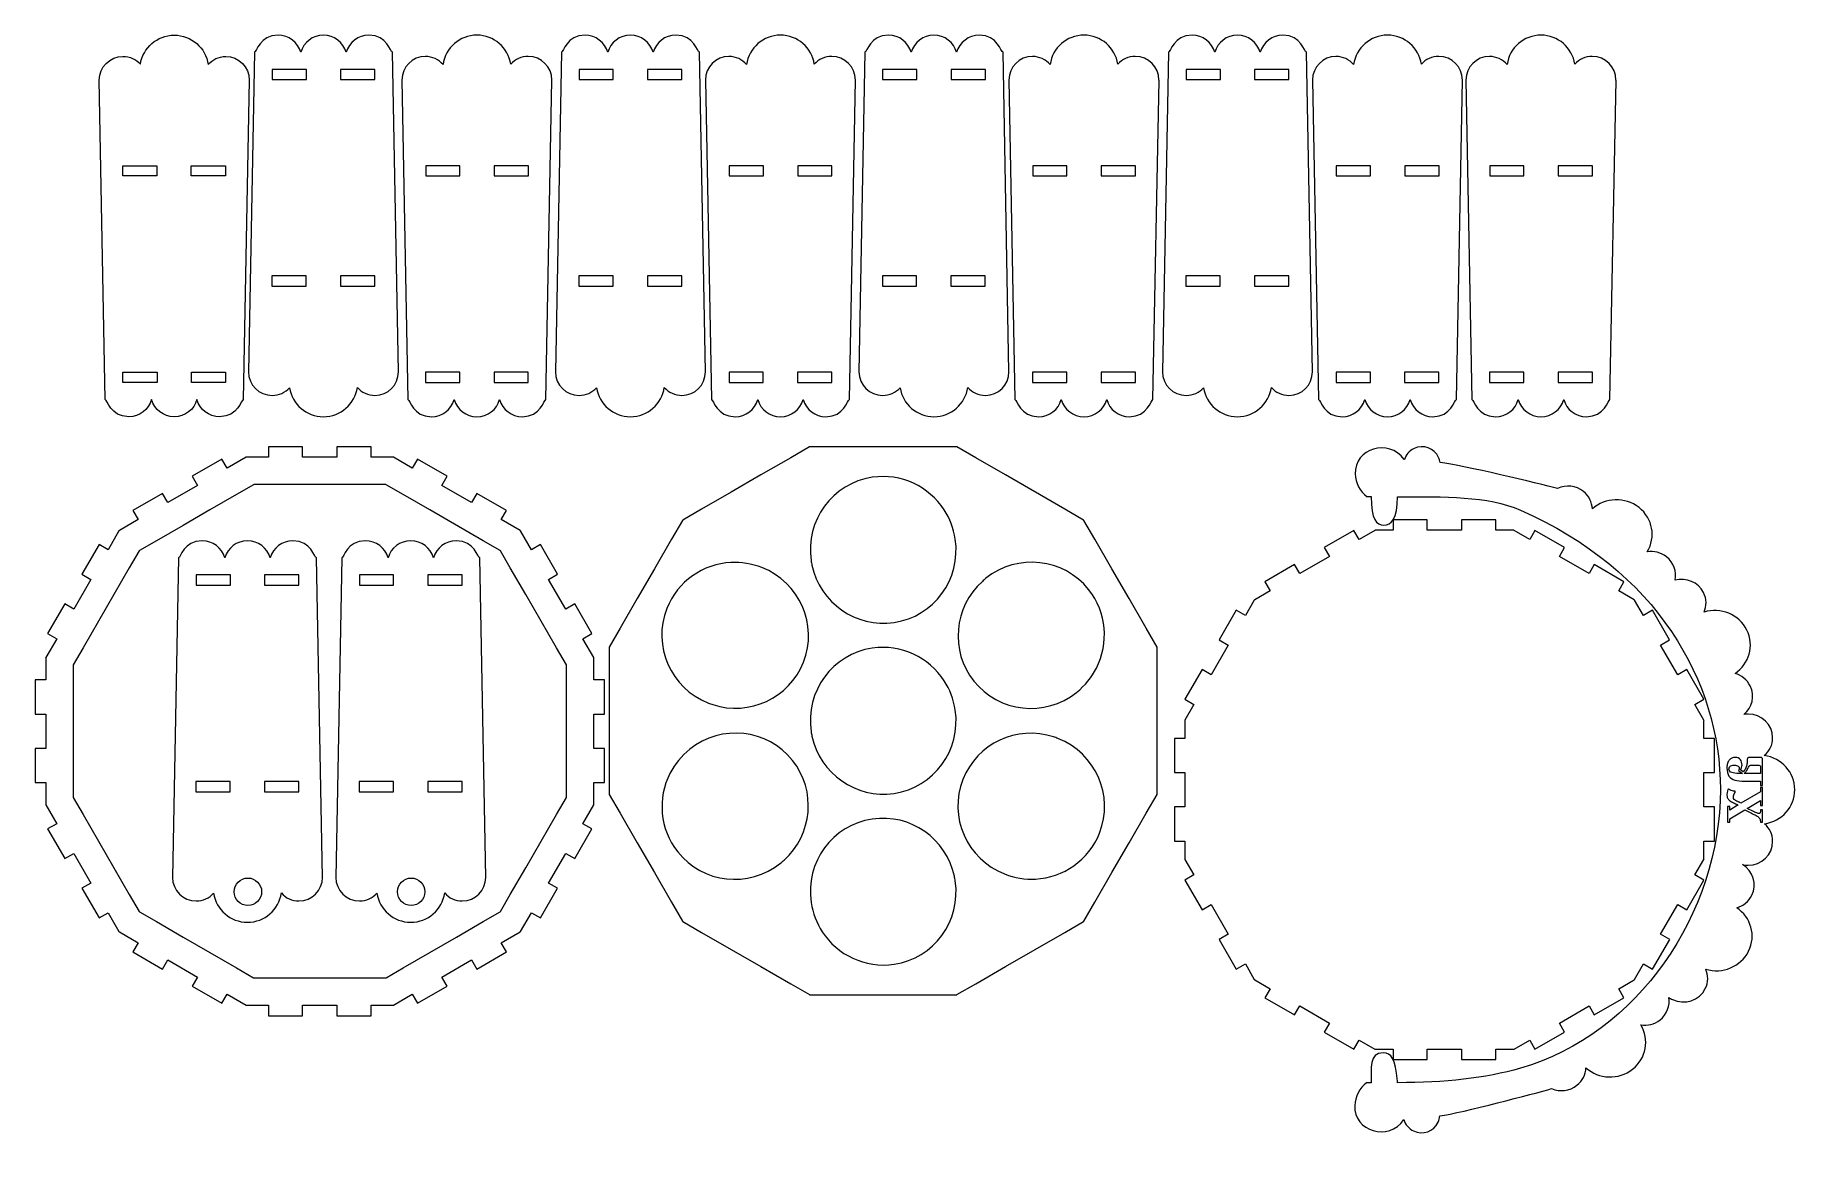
# Model space of a CAD drawing. Header units: centimetres. Extents: x -25.5 to 25.8, y -16.3 to 16.
import ezdxf

# ---------------------------------------------------------------- set-up
doc = ezdxf.new("R2010")
doc.units = ezdxf.units.CM
doc.header["$MEASUREMENT"] = 0
doc.layers.add('layer 1', color=7, linetype='Continuous')

msp = doc.modelspace()

# ---------------------------------------------------------------- linework, layer by layer
at = {"layer": 'layer 1', "color": 1, "lineweight": 20}
for centre in [(-19.31045, -9.02514), (-14.54484, -9.02514)]:
    msp.add_ellipse(centre, major_axis=(0, 0.4), ratio=1, dxfattribs=at)
for points, knots in [([(-23.47454, 5.33982), (-23.41207, 5.33982), (-23.32609, 4.84214), (-22.78585, 4.84214), (-22.78585, 4.84214), (-22.4716, 4.84214), (-22.20647, 5.05236), (-22.12335, 5.33982), (-22.12335, 5.33982), (-22.12335, 5.33982), (-22.12331, 5.33982), (-22.12331, 5.33982), (-22.12331, 5.33982), (-22.04019, 5.05236), (-21.77507, 4.84215), (-21.46083, 4.84215), (-21.46083, 4.84215), (-21.14658, 4.84215), (-20.88146, 5.05236), (-20.79833, 5.33982), (-20.79833, 5.33982), (-20.79833, 5.33982), (-20.79813, 5.33982), (-20.79813, 5.33982), (-20.79813, 5.33982), (-20.715, 5.05236), (-20.44989, 4.84215), (-20.13565, 4.84215), (-20.13565, 4.84215), (-19.59331, 4.84215), (-19.51258, 5.33982), (-19.44505, 5.33982), (-19.44505, 5.33982), (-19.44505, 5.33982), (-19.27128, 14.66974), (-19.27128, 14.66974), (-19.27128, 14.66974), (-19.27128, 14.66974), (-19.27171, 14.66974), (-19.27171, 14.66974), (-19.27171, 14.66974), (-19.27171, 15.05059), (-19.57854, 15.35932), (-19.95707, 15.35932), (-19.95707, 15.35932), (-20.16191, 15.35932), (-20.34571, 15.26887), (-20.4713, 15.12554), (-20.4713, 15.12554), (-20.54171, 15.60892), (-20.95785, 15.98017), (-21.46075, 15.98017), (-21.46075, 15.98017), (-21.96061, 15.98017), (-22.37479, 15.61341), (-22.44892, 15.13432), (-22.44892, 15.13432), (-22.57503, 15.27257), (-22.75663, 15.35932), (-22.95851, 15.35932), (-22.95851, 15.35932), (-23.33935, 15.35932), (-23.64808, 15.05059), (-23.64808, 14.66974), (-23.64808, 14.66974), (-23.64808, 14.66974), (-23.65022, 14.66974), (-23.65022, 14.66974), (-23.65022, 14.66974), (-23.65022, 14.66974), (-23.47454, 5.33982), (-23.47454, 5.33982)], [0, 0, 0, 0, 0.05263158, 0.05263158, 0.05263158, 0.05263158, 0.10526316, 0.10526316, 0.10526316, 0.10526316, 0.15789474, 0.15789474, 0.15789474, 0.15789474, 0.21052632, 0.21052632, 0.21052632, 0.21052632, 0.26315789, 0.26315789, 0.26315789, 0.26315789, 0.31578947, 0.31578947, 0.31578947, 0.31578947, 0.36842105, 0.36842105, 0.36842105, 0.36842105, 0.42105263, 0.42105263, 0.42105263, 0.42105263, 0.47368421, 0.47368421, 0.47368421, 0.47368421, 0.52631579, 0.52631579, 0.52631579, 0.52631579, 0.57894737, 0.57894737, 0.57894737, 0.57894737, 0.63157895, 0.63157895, 0.63157895, 0.63157895, 0.68421053, 0.68421053, 0.68421053, 0.68421053, 0.73684211, 0.73684211, 0.73684211, 0.73684211, 0.78947368, 0.78947368, 0.78947368, 0.78947368, 0.84210526, 0.84210526, 0.84210526, 0.84210526, 0.89473684, 0.89473684, 0.89473684, 0.89473684, 1, 1, 1, 1]), ([(-19.12018, 15.4825), (-19.05771, 15.4825), (-18.97173, 15.98018), (-18.43149, 15.98018), (-18.43149, 15.98018), (-18.11724, 15.98018), (-17.85211, 15.76996), (-17.76899, 15.4825), (-17.76899, 15.4825), (-17.76899, 15.4825), (-17.76895, 15.4825), (-17.76895, 15.4825), (-17.76895, 15.4825), (-17.68583, 15.76996), (-17.42071, 15.98017), (-17.10647, 15.98017), (-17.10647, 15.98017), (-16.79222, 15.98017), (-16.5271, 15.76996), (-16.44397, 15.4825), (-16.44397, 15.4825), (-16.44397, 15.4825), (-16.44377, 15.4825), (-16.44377, 15.4825), (-16.44377, 15.4825), (-16.36064, 15.76996), (-16.09553, 15.98017), (-15.78129, 15.98017), (-15.78129, 15.98017), (-15.23895, 15.98017), (-15.15822, 15.4825), (-15.09069, 15.4825), (-15.09069, 15.4825), (-15.09069, 15.4825), (-14.91692, 6.15258), (-14.91692, 6.15258), (-14.91692, 6.15258), (-14.91692, 6.15258), (-14.91735, 6.15258), (-14.91735, 6.15258), (-14.91735, 6.15258), (-14.91735, 5.77173), (-15.22418, 5.463), (-15.60271, 5.463), (-15.60271, 5.463), (-15.80755, 5.463), (-15.99135, 5.55345), (-16.11694, 5.69678), (-16.11694, 5.69678), (-16.18735, 5.2134), (-16.60349, 4.84215), (-17.10639, 4.84215), (-17.10639, 4.84215), (-17.60625, 4.84215), (-18.02043, 5.20891), (-18.09456, 5.688), (-18.09456, 5.688), (-18.22067, 5.54975), (-18.40227, 5.463), (-18.60415, 5.463), (-18.60415, 5.463), (-18.98499, 5.463), (-19.29372, 5.77173), (-19.29372, 6.15258), (-19.29372, 6.15258), (-19.29372, 6.15258), (-19.29586, 6.15258), (-19.29586, 6.15258), (-19.29586, 6.15258), (-19.29586, 6.15258), (-19.12018, 15.4825), (-19.12018, 15.4825)], [0, 0, 0, 0, 0.05263158, 0.05263158, 0.05263158, 0.05263158, 0.10526316, 0.10526316, 0.10526316, 0.10526316, 0.15789474, 0.15789474, 0.15789474, 0.15789474, 0.21052632, 0.21052632, 0.21052632, 0.21052632, 0.26315789, 0.26315789, 0.26315789, 0.26315789, 0.31578947, 0.31578947, 0.31578947, 0.31578947, 0.36842105, 0.36842105, 0.36842105, 0.36842105, 0.42105263, 0.42105263, 0.42105263, 0.42105263, 0.47368421, 0.47368421, 0.47368421, 0.47368421, 0.52631579, 0.52631579, 0.52631579, 0.52631579, 0.57894737, 0.57894737, 0.57894737, 0.57894737, 0.63157895, 0.63157895, 0.63157895, 0.63157895, 0.68421053, 0.68421053, 0.68421053, 0.68421053, 0.73684211, 0.73684211, 0.73684211, 0.73684211, 0.78947368, 0.78947368, 0.78947368, 0.78947368, 0.84210526, 0.84210526, 0.84210526, 0.84210526, 0.89473684, 0.89473684, 0.89473684, 0.89473684, 1, 1, 1, 1]), ([(-10.61366, 5.33983), (-10.67613, 5.33983), (-10.76211, 4.84215), (-11.30235, 4.84215), (-11.30235, 4.84215), (-11.6166, 4.84215), (-11.88173, 5.05237), (-11.96485, 5.33983), (-11.96485, 5.33983), (-11.96485, 5.33983), (-11.96489, 5.33983), (-11.96489, 5.33983), (-11.96489, 5.33983), (-12.04801, 5.05237), (-12.31313, 4.84216), (-12.62737, 4.84216), (-12.62737, 4.84216), (-12.94162, 4.84216), (-13.20674, 5.05237), (-13.28987, 5.33983), (-13.28987, 5.33983), (-13.28987, 5.33983), (-13.29007, 5.33983), (-13.29007, 5.33983), (-13.29007, 5.33983), (-13.3732, 5.05237), (-13.63831, 4.84216), (-13.95255, 4.84216), (-13.95255, 4.84216), (-14.49489, 4.84216), (-14.57562, 5.33983), (-14.64315, 5.33983), (-14.64315, 5.33983), (-14.64315, 5.33983), (-14.81692, 14.66975), (-14.81692, 14.66975), (-14.81692, 14.66975), (-14.81692, 14.66975), (-14.81649, 14.66975), (-14.81649, 14.66975), (-14.81649, 14.66975), (-14.81649, 15.0506), (-14.50966, 15.35933), (-14.13113, 15.35933), (-14.13113, 15.35933), (-13.92629, 15.35933), (-13.74249, 15.26888), (-13.6169, 15.12555), (-13.6169, 15.12555), (-13.54649, 15.60893), (-13.13035, 15.98018), (-12.62745, 15.98018), (-12.62745, 15.98018), (-12.12759, 15.98018), (-11.71341, 15.61342), (-11.63928, 15.13433), (-11.63928, 15.13433), (-11.51317, 15.27258), (-11.33157, 15.35933), (-11.12969, 15.35933), (-11.12969, 15.35933), (-10.74885, 15.35933), (-10.44012, 15.0506), (-10.44012, 14.66975), (-10.44012, 14.66975), (-10.44012, 14.66975), (-10.43798, 14.66975), (-10.43798, 14.66975), (-10.43798, 14.66975), (-10.43798, 14.66975), (-10.61366, 5.33983), (-10.61366, 5.33983)], [0, 0, 0, 0, 0.05263158, 0.05263158, 0.05263158, 0.05263158, 0.10526316, 0.10526316, 0.10526316, 0.10526316, 0.15789474, 0.15789474, 0.15789474, 0.15789474, 0.21052632, 0.21052632, 0.21052632, 0.21052632, 0.26315789, 0.26315789, 0.26315789, 0.26315789, 0.31578947, 0.31578947, 0.31578947, 0.31578947, 0.36842105, 0.36842105, 0.36842105, 0.36842105, 0.42105263, 0.42105263, 0.42105263, 0.42105263, 0.47368421, 0.47368421, 0.47368421, 0.47368421, 0.52631579, 0.52631579, 0.52631579, 0.52631579, 0.57894737, 0.57894737, 0.57894737, 0.57894737, 0.63157895, 0.63157895, 0.63157895, 0.63157895, 0.68421053, 0.68421053, 0.68421053, 0.68421053, 0.73684211, 0.73684211, 0.73684211, 0.73684211, 0.78947368, 0.78947368, 0.78947368, 0.78947368, 0.84210526, 0.84210526, 0.84210526, 0.84210526, 0.89473684, 0.89473684, 0.89473684, 0.89473684, 1, 1, 1, 1]), ([(-10.1623, 15.4825), (-10.09983, 15.4825), (-10.01385, 15.98018), (-9.47361, 15.98018), (-9.47361, 15.98018), (-9.15936, 15.98018), (-8.89423, 15.76996), (-8.81111, 15.4825), (-8.81111, 15.4825), (-8.81111, 15.4825), (-8.81107, 15.4825), (-8.81107, 15.4825), (-8.81107, 15.4825), (-8.72795, 15.76996), (-8.46283, 15.98017), (-8.14859, 15.98017), (-8.14859, 15.98017), (-7.83434, 15.98017), (-7.56922, 15.76996), (-7.48609, 15.4825), (-7.48609, 15.4825), (-7.48609, 15.4825), (-7.48589, 15.4825), (-7.48589, 15.4825), (-7.48589, 15.4825), (-7.40276, 15.76996), (-7.13765, 15.98017), (-6.82341, 15.98017), (-6.82341, 15.98017), (-6.28107, 15.98017), (-6.20034, 15.4825), (-6.13281, 15.4825), (-6.13281, 15.4825), (-6.13281, 15.4825), (-5.95904, 6.15258), (-5.95904, 6.15258), (-5.95904, 6.15258), (-5.95904, 6.15258), (-5.95947, 6.15258), (-5.95947, 6.15258), (-5.95947, 6.15258), (-5.95947, 5.77173), (-6.2663, 5.463), (-6.64483, 5.463), (-6.64483, 5.463), (-6.84967, 5.463), (-7.03347, 5.55345), (-7.15906, 5.69678), (-7.15906, 5.69678), (-7.22947, 5.2134), (-7.64561, 4.84215), (-8.14851, 4.84215), (-8.14851, 4.84215), (-8.64837, 4.84215), (-9.06255, 5.20891), (-9.13668, 5.688), (-9.13668, 5.688), (-9.26279, 5.54975), (-9.44439, 5.463), (-9.64627, 5.463), (-9.64627, 5.463), (-10.02711, 5.463), (-10.33584, 5.77173), (-10.33584, 6.15258), (-10.33584, 6.15258), (-10.33584, 6.15258), (-10.33798, 6.15258), (-10.33798, 6.15258), (-10.33798, 6.15258), (-10.33798, 6.15258), (-10.1623, 15.4825), (-10.1623, 15.4825)], [0, 0, 0, 0, 0.05263158, 0.05263158, 0.05263158, 0.05263158, 0.10526316, 0.10526316, 0.10526316, 0.10526316, 0.15789474, 0.15789474, 0.15789474, 0.15789474, 0.21052632, 0.21052632, 0.21052632, 0.21052632, 0.26315789, 0.26315789, 0.26315789, 0.26315789, 0.31578947, 0.31578947, 0.31578947, 0.31578947, 0.36842105, 0.36842105, 0.36842105, 0.36842105, 0.42105263, 0.42105263, 0.42105263, 0.42105263, 0.47368421, 0.47368421, 0.47368421, 0.47368421, 0.52631579, 0.52631579, 0.52631579, 0.52631579, 0.57894737, 0.57894737, 0.57894737, 0.57894737, 0.63157895, 0.63157895, 0.63157895, 0.63157895, 0.68421053, 0.68421053, 0.68421053, 0.68421053, 0.73684211, 0.73684211, 0.73684211, 0.73684211, 0.78947368, 0.78947368, 0.78947368, 0.78947368, 0.84210526, 0.84210526, 0.84210526, 0.84210526, 0.89473684, 0.89473684, 0.89473684, 0.89473684, 1, 1, 1, 1]), ([(-1.75578, 5.33983), (-1.81825, 5.33983), (-1.90423, 4.84215), (-2.44447, 4.84215), (-2.44447, 4.84215), (-2.75872, 4.84215), (-3.02385, 5.05237), (-3.10697, 5.33983), (-3.10697, 5.33983), (-3.10697, 5.33983), (-3.10701, 5.33983), (-3.10701, 5.33983), (-3.10701, 5.33983), (-3.19013, 5.05237), (-3.45525, 4.84216), (-3.76949, 4.84216), (-3.76949, 4.84216), (-4.08374, 4.84216), (-4.34886, 5.05237), (-4.43199, 5.33983), (-4.43199, 5.33983), (-4.43199, 5.33983), (-4.43219, 5.33983), (-4.43219, 5.33983), (-4.43219, 5.33983), (-4.51532, 5.05237), (-4.78043, 4.84216), (-5.09467, 4.84216), (-5.09467, 4.84216), (-5.63701, 4.84216), (-5.71774, 5.33983), (-5.78527, 5.33983), (-5.78527, 5.33983), (-5.78527, 5.33983), (-5.95904, 14.66975), (-5.95904, 14.66975), (-5.95904, 14.66975), (-5.95904, 14.66975), (-5.95861, 14.66975), (-5.95861, 14.66975), (-5.95861, 14.66975), (-5.95861, 15.0506), (-5.65178, 15.35933), (-5.27325, 15.35933), (-5.27325, 15.35933), (-5.06841, 15.35933), (-4.88461, 15.26888), (-4.75902, 15.12555), (-4.75902, 15.12555), (-4.68861, 15.60893), (-4.27247, 15.98018), (-3.76957, 15.98018), (-3.76957, 15.98018), (-3.26971, 15.98018), (-2.85553, 15.61342), (-2.7814, 15.13433), (-2.7814, 15.13433), (-2.65529, 15.27258), (-2.47369, 15.35933), (-2.27181, 15.35933), (-2.27181, 15.35933), (-1.89097, 15.35933), (-1.58224, 15.0506), (-1.58224, 14.66975), (-1.58224, 14.66975), (-1.58224, 14.66975), (-1.5801, 14.66975), (-1.5801, 14.66975), (-1.5801, 14.66975), (-1.5801, 14.66975), (-1.75578, 5.33983), (-1.75578, 5.33983)], [0, 0, 0, 0, 0.05263158, 0.05263158, 0.05263158, 0.05263158, 0.10526316, 0.10526316, 0.10526316, 0.10526316, 0.15789474, 0.15789474, 0.15789474, 0.15789474, 0.21052632, 0.21052632, 0.21052632, 0.21052632, 0.26315789, 0.26315789, 0.26315789, 0.26315789, 0.31578947, 0.31578947, 0.31578947, 0.31578947, 0.36842105, 0.36842105, 0.36842105, 0.36842105, 0.42105263, 0.42105263, 0.42105263, 0.42105263, 0.47368421, 0.47368421, 0.47368421, 0.47368421, 0.52631579, 0.52631579, 0.52631579, 0.52631579, 0.57894737, 0.57894737, 0.57894737, 0.57894737, 0.63157895, 0.63157895, 0.63157895, 0.63157895, 0.68421053, 0.68421053, 0.68421053, 0.68421053, 0.73684211, 0.73684211, 0.73684211, 0.73684211, 0.78947368, 0.78947368, 0.78947368, 0.78947368, 0.84210526, 0.84210526, 0.84210526, 0.84210526, 0.89473684, 0.89473684, 0.89473684, 0.89473684, 1, 1, 1, 1]), ([(-1.30442, 15.4825), (-1.24195, 15.4825), (-1.15597, 15.98018), (-0.61573, 15.98018), (-0.61573, 15.98018), (-0.30148, 15.98018), (-0.03635, 15.76996), (0.04677, 15.4825), (0.04677, 15.4825), (0.04677, 15.4825), (0.04681, 15.4825), (0.04681, 15.4825), (0.04681, 15.4825), (0.12993, 15.76996), (0.39505, 15.98017), (0.70929, 15.98017), (0.70929, 15.98017), (1.02354, 15.98017), (1.28866, 15.76996), (1.37179, 15.4825), (1.37179, 15.4825), (1.37179, 15.4825), (1.37199, 15.4825), (1.37199, 15.4825), (1.37199, 15.4825), (1.45512, 15.76996), (1.72023, 15.98017), (2.03447, 15.98017), (2.03447, 15.98017), (2.57681, 15.98017), (2.65754, 15.4825), (2.72507, 15.4825), (2.72507, 15.4825), (2.72507, 15.4825), (2.89884, 6.15258), (2.89884, 6.15258), (2.89884, 6.15258), (2.89884, 6.15258), (2.89841, 6.15258), (2.89841, 6.15258), (2.89841, 6.15258), (2.89841, 5.77173), (2.59158, 5.463), (2.21305, 5.463), (2.21305, 5.463), (2.00821, 5.463), (1.82441, 5.55345), (1.69882, 5.69678), (1.69882, 5.69678), (1.62841, 5.2134), (1.21227, 4.84215), (0.70937, 4.84215), (0.70937, 4.84215), (0.20951, 4.84215), (-0.20467, 5.20891), (-0.2788, 5.688), (-0.2788, 5.688), (-0.40491, 5.54975), (-0.58651, 5.463), (-0.78839, 5.463), (-0.78839, 5.463), (-1.16923, 5.463), (-1.47796, 5.77173), (-1.47796, 6.15258), (-1.47796, 6.15258), (-1.47796, 6.15258), (-1.4801, 6.15258), (-1.4801, 6.15258), (-1.4801, 6.15258), (-1.4801, 6.15258), (-1.30442, 15.4825), (-1.30442, 15.4825)], [0, 0, 0, 0, 0.05263158, 0.05263158, 0.05263158, 0.05263158, 0.10526316, 0.10526316, 0.10526316, 0.10526316, 0.15789474, 0.15789474, 0.15789474, 0.15789474, 0.21052632, 0.21052632, 0.21052632, 0.21052632, 0.26315789, 0.26315789, 0.26315789, 0.26315789, 0.31578947, 0.31578947, 0.31578947, 0.31578947, 0.36842105, 0.36842105, 0.36842105, 0.36842105, 0.42105263, 0.42105263, 0.42105263, 0.42105263, 0.47368421, 0.47368421, 0.47368421, 0.47368421, 0.52631579, 0.52631579, 0.52631579, 0.52631579, 0.57894737, 0.57894737, 0.57894737, 0.57894737, 0.63157895, 0.63157895, 0.63157895, 0.63157895, 0.68421053, 0.68421053, 0.68421053, 0.68421053, 0.73684211, 0.73684211, 0.73684211, 0.73684211, 0.78947368, 0.78947368, 0.78947368, 0.78947368, 0.84210526, 0.84210526, 0.84210526, 0.84210526, 0.89473684, 0.89473684, 0.89473684, 0.89473684, 1, 1, 1, 1]), ([(7.1021, 5.33983), (7.03963, 5.33983), (6.95365, 4.84215), (6.41341, 4.84215), (6.41341, 4.84215), (6.09916, 4.84215), (5.83403, 5.05237), (5.75091, 5.33983), (5.75091, 5.33983), (5.75091, 5.33983), (5.75087, 5.33983), (5.75087, 5.33983), (5.75087, 5.33983), (5.66775, 5.05237), (5.40263, 4.84216), (5.08839, 4.84216), (5.08839, 4.84216), (4.77414, 4.84216), (4.50902, 5.05237), (4.42589, 5.33983), (4.42589, 5.33983), (4.42589, 5.33983), (4.42569, 5.33983), (4.42569, 5.33983), (4.42569, 5.33983), (4.34256, 5.05237), (4.07745, 4.84216), (3.76321, 4.84216), (3.76321, 4.84216), (3.22087, 4.84216), (3.14014, 5.33983), (3.07261, 5.33983), (3.07261, 5.33983), (3.07261, 5.33983), (2.89884, 14.66975), (2.89884, 14.66975), (2.89884, 14.66975), (2.89884, 14.66975), (2.89927, 14.66975), (2.89927, 14.66975), (2.89927, 14.66975), (2.89927, 15.0506), (3.2061, 15.35933), (3.58463, 15.35933), (3.58463, 15.35933), (3.78947, 15.35933), (3.97327, 15.26888), (4.09886, 15.12555), (4.09886, 15.12555), (4.16927, 15.60893), (4.58541, 15.98018), (5.08831, 15.98018), (5.08831, 15.98018), (5.58817, 15.98018), (6.00235, 15.61342), (6.07648, 15.13433), (6.07648, 15.13433), (6.20259, 15.27258), (6.38419, 15.35933), (6.58607, 15.35933), (6.58607, 15.35933), (6.96691, 15.35933), (7.27564, 15.0506), (7.27564, 14.66975), (7.27564, 14.66975), (7.27564, 14.66975), (7.27778, 14.66975), (7.27778, 14.66975), (7.27778, 14.66975), (7.27778, 14.66975), (7.1021, 5.33983), (7.1021, 5.33983)], [0, 0, 0, 0, 0.05263158, 0.05263158, 0.05263158, 0.05263158, 0.10526316, 0.10526316, 0.10526316, 0.10526316, 0.15789474, 0.15789474, 0.15789474, 0.15789474, 0.21052632, 0.21052632, 0.21052632, 0.21052632, 0.26315789, 0.26315789, 0.26315789, 0.26315789, 0.31578947, 0.31578947, 0.31578947, 0.31578947, 0.36842105, 0.36842105, 0.36842105, 0.36842105, 0.42105263, 0.42105263, 0.42105263, 0.42105263, 0.47368421, 0.47368421, 0.47368421, 0.47368421, 0.52631579, 0.52631579, 0.52631579, 0.52631579, 0.57894737, 0.57894737, 0.57894737, 0.57894737, 0.63157895, 0.63157895, 0.63157895, 0.63157895, 0.68421053, 0.68421053, 0.68421053, 0.68421053, 0.73684211, 0.73684211, 0.73684211, 0.73684211, 0.78947368, 0.78947368, 0.78947368, 0.78947368, 0.84210526, 0.84210526, 0.84210526, 0.84210526, 0.89473684, 0.89473684, 0.89473684, 0.89473684, 1, 1, 1, 1]), ([(7.55346, 15.4825), (7.61593, 15.4825), (7.70191, 15.98018), (8.24215, 15.98018), (8.24215, 15.98018), (8.5564, 15.98018), (8.82153, 15.76996), (8.90465, 15.4825), (8.90465, 15.4825), (8.90465, 15.4825), (8.90469, 15.4825), (8.90469, 15.4825), (8.90469, 15.4825), (8.98781, 15.76996), (9.25293, 15.98017), (9.56717, 15.98017), (9.56717, 15.98017), (9.88142, 15.98017), (10.14654, 15.76996), (10.22967, 15.4825), (10.22967, 15.4825), (10.22967, 15.4825), (10.22987, 15.4825), (10.22987, 15.4825), (10.22987, 15.4825), (10.313, 15.76996), (10.57811, 15.98017), (10.89235, 15.98017), (10.89235, 15.98017), (11.43469, 15.98017), (11.51542, 15.4825), (11.58295, 15.4825), (11.58295, 15.4825), (11.58295, 15.4825), (11.75672, 6.15258), (11.75672, 6.15258), (11.75672, 6.15258), (11.75672, 6.15258), (11.75629, 6.15258), (11.75629, 6.15258), (11.75629, 6.15258), (11.75629, 5.77173), (11.44946, 5.463), (11.07093, 5.463), (11.07093, 5.463), (10.86609, 5.463), (10.68229, 5.55345), (10.5567, 5.69678), (10.5567, 5.69678), (10.48629, 5.2134), (10.07015, 4.84215), (9.56725, 4.84215), (9.56725, 4.84215), (9.06739, 4.84215), (8.65321, 5.20891), (8.57908, 5.688), (8.57908, 5.688), (8.45297, 5.54975), (8.27137, 5.463), (8.06949, 5.463), (8.06949, 5.463), (7.68865, 5.463), (7.37992, 5.77173), (7.37992, 6.15258), (7.37992, 6.15258), (7.37992, 6.15258), (7.37778, 6.15258), (7.37778, 6.15258), (7.37778, 6.15258), (7.37778, 6.15258), (7.55346, 15.4825), (7.55346, 15.4825)], [0, 0, 0, 0, 0.05263158, 0.05263158, 0.05263158, 0.05263158, 0.10526316, 0.10526316, 0.10526316, 0.10526316, 0.15789474, 0.15789474, 0.15789474, 0.15789474, 0.21052632, 0.21052632, 0.21052632, 0.21052632, 0.26315789, 0.26315789, 0.26315789, 0.26315789, 0.31578947, 0.31578947, 0.31578947, 0.31578947, 0.36842105, 0.36842105, 0.36842105, 0.36842105, 0.42105263, 0.42105263, 0.42105263, 0.42105263, 0.47368421, 0.47368421, 0.47368421, 0.47368421, 0.52631579, 0.52631579, 0.52631579, 0.52631579, 0.57894737, 0.57894737, 0.57894737, 0.57894737, 0.63157895, 0.63157895, 0.63157895, 0.63157895, 0.68421053, 0.68421053, 0.68421053, 0.68421053, 0.73684211, 0.73684211, 0.73684211, 0.73684211, 0.78947368, 0.78947368, 0.78947368, 0.78947368, 0.84210526, 0.84210526, 0.84210526, 0.84210526, 0.89473684, 0.89473684, 0.89473684, 0.89473684, 1, 1, 1, 1]), ([(15.95998, 5.33983), (15.89751, 5.33983), (15.81153, 4.84215), (15.27129, 4.84215), (15.27129, 4.84215), (14.95704, 4.84215), (14.69191, 5.05237), (14.60879, 5.33983), (14.60879, 5.33983), (14.60879, 5.33983), (14.60875, 5.33983), (14.60875, 5.33983), (14.60875, 5.33983), (14.52563, 5.05237), (14.26051, 4.84216), (13.94627, 4.84216), (13.94627, 4.84216), (13.63202, 4.84216), (13.3669, 5.05237), (13.28377, 5.33983), (13.28377, 5.33983), (13.28377, 5.33983), (13.28357, 5.33983), (13.28357, 5.33983), (13.28357, 5.33983), (13.20044, 5.05237), (12.93533, 4.84216), (12.62109, 4.84216), (12.62109, 4.84216), (12.07875, 4.84216), (11.99802, 5.33983), (11.93049, 5.33983), (11.93049, 5.33983), (11.93049, 5.33983), (11.75672, 14.66975), (11.75672, 14.66975), (11.75672, 14.66975), (11.75672, 14.66975), (11.75715, 14.66975), (11.75715, 14.66975), (11.75715, 14.66975), (11.75715, 15.0506), (12.06398, 15.35933), (12.44251, 15.35933), (12.44251, 15.35933), (12.64735, 15.35933), (12.83115, 15.26888), (12.95674, 15.12555), (12.95674, 15.12555), (13.02715, 15.60893), (13.44329, 15.98018), (13.94619, 15.98018), (13.94619, 15.98018), (14.44605, 15.98018), (14.86023, 15.61342), (14.93436, 15.13433), (14.93436, 15.13433), (15.06047, 15.27258), (15.24207, 15.35933), (15.44395, 15.35933), (15.44395, 15.35933), (15.82479, 15.35933), (16.13352, 15.0506), (16.13352, 14.66975), (16.13352, 14.66975), (16.13352, 14.66975), (16.13566, 14.66975), (16.13566, 14.66975), (16.13566, 14.66975), (16.13566, 14.66975), (15.95998, 5.33983), (15.95998, 5.33983)], [0, 0, 0, 0, 0.05263158, 0.05263158, 0.05263158, 0.05263158, 0.10526316, 0.10526316, 0.10526316, 0.10526316, 0.15789474, 0.15789474, 0.15789474, 0.15789474, 0.21052632, 0.21052632, 0.21052632, 0.21052632, 0.26315789, 0.26315789, 0.26315789, 0.26315789, 0.31578947, 0.31578947, 0.31578947, 0.31578947, 0.36842105, 0.36842105, 0.36842105, 0.36842105, 0.42105263, 0.42105263, 0.42105263, 0.42105263, 0.47368421, 0.47368421, 0.47368421, 0.47368421, 0.52631579, 0.52631579, 0.52631579, 0.52631579, 0.57894737, 0.57894737, 0.57894737, 0.57894737, 0.63157895, 0.63157895, 0.63157895, 0.63157895, 0.68421053, 0.68421053, 0.68421053, 0.68421053, 0.73684211, 0.73684211, 0.73684211, 0.73684211, 0.78947368, 0.78947368, 0.78947368, 0.78947368, 0.84210526, 0.84210526, 0.84210526, 0.84210526, 0.89473684, 0.89473684, 0.89473684, 0.89473684, 1, 1, 1, 1]), ([(20.43892, 5.33983), (20.37645, 5.33983), (20.29047, 4.84215), (19.75023, 4.84215), (19.75023, 4.84215), (19.43598, 4.84215), (19.17085, 5.05237), (19.08773, 5.33983), (19.08773, 5.33983), (19.08773, 5.33983), (19.08769, 5.33983), (19.08769, 5.33983), (19.08769, 5.33983), (19.00457, 5.05237), (18.73945, 4.84216), (18.42521, 4.84216), (18.42521, 4.84216), (18.11096, 4.84216), (17.84584, 5.05237), (17.76271, 5.33983), (17.76271, 5.33983), (17.76271, 5.33983), (17.76251, 5.33983), (17.76251, 5.33983), (17.76251, 5.33983), (17.67938, 5.05237), (17.41427, 4.84216), (17.10003, 4.84216), (17.10003, 4.84216), (16.55769, 4.84216), (16.47696, 5.33983), (16.40943, 5.33983), (16.40943, 5.33983), (16.40943, 5.33983), (16.23566, 14.66975), (16.23566, 14.66975), (16.23566, 14.66975), (16.23566, 14.66975), (16.23609, 14.66975), (16.23609, 14.66975), (16.23609, 14.66975), (16.23609, 15.0506), (16.54292, 15.35933), (16.92145, 15.35933), (16.92145, 15.35933), (17.12629, 15.35933), (17.31009, 15.26888), (17.43568, 15.12555), (17.43568, 15.12555), (17.50609, 15.60893), (17.92223, 15.98018), (18.42513, 15.98018), (18.42513, 15.98018), (18.92499, 15.98018), (19.33917, 15.61342), (19.4133, 15.13433), (19.4133, 15.13433), (19.53941, 15.27258), (19.72101, 15.35933), (19.92289, 15.35933), (19.92289, 15.35933), (20.30373, 15.35933), (20.61246, 15.0506), (20.61246, 14.66975), (20.61246, 14.66975), (20.61246, 14.66975), (20.6146, 14.66975), (20.6146, 14.66975), (20.6146, 14.66975), (20.6146, 14.66975), (20.43892, 5.33983), (20.43892, 5.33983)], [0, 0, 0, 0, 0.05263158, 0.05263158, 0.05263158, 0.05263158, 0.10526316, 0.10526316, 0.10526316, 0.10526316, 0.15789474, 0.15789474, 0.15789474, 0.15789474, 0.21052632, 0.21052632, 0.21052632, 0.21052632, 0.26315789, 0.26315789, 0.26315789, 0.26315789, 0.31578947, 0.31578947, 0.31578947, 0.31578947, 0.36842105, 0.36842105, 0.36842105, 0.36842105, 0.42105263, 0.42105263, 0.42105263, 0.42105263, 0.47368421, 0.47368421, 0.47368421, 0.47368421, 0.52631579, 0.52631579, 0.52631579, 0.52631579, 0.57894737, 0.57894737, 0.57894737, 0.57894737, 0.63157895, 0.63157895, 0.63157895, 0.63157895, 0.68421053, 0.68421053, 0.68421053, 0.68421053, 0.73684211, 0.73684211, 0.73684211, 0.73684211, 0.78947368, 0.78947368, 0.78947368, 0.78947368, 0.84210526, 0.84210526, 0.84210526, 0.84210526, 0.89473684, 0.89473684, 0.89473684, 0.89473684, 1, 1, 1, 1]), ([(-18.60596, 14.9825), (-18.60596, 14.9825), (-17.60596, 14.9825), (-17.60596, 14.9825), (-17.60596, 14.9825), (-17.60596, 14.9825), (-17.60596, 14.6825), (-17.60596, 14.6825), (-17.60596, 14.6825), (-17.60596, 14.6825), (-18.60596, 14.6825), (-18.60596, 14.6825), (-18.60596, 14.6825), (-18.60596, 14.6825), (-18.60596, 14.9825), (-18.60596, 14.9825)], [0, 0, 0, 0, 0.2, 0.2, 0.2, 0.2, 0.4, 0.4, 0.4, 0.4, 0.6, 0.6, 0.6, 0.6, 1, 1, 1, 1]), ([(-16.60596, 14.9825), (-16.60596, 14.9825), (-15.60596, 14.9825), (-15.60596, 14.9825), (-15.60596, 14.9825), (-15.60596, 14.9825), (-15.60596, 14.6825), (-15.60596, 14.6825), (-15.60596, 14.6825), (-15.60596, 14.6825), (-16.60596, 14.6825), (-16.60596, 14.6825), (-16.60596, 14.6825), (-16.60596, 14.6825), (-16.60596, 14.9825), (-16.60596, 14.9825)], [0, 0, 0, 0, 0.2, 0.2, 0.2, 0.2, 0.4, 0.4, 0.4, 0.4, 0.6, 0.6, 0.6, 0.6, 1, 1, 1, 1]), ([(-9.64808, 14.9825), (-9.64808, 14.9825), (-8.64808, 14.9825), (-8.64808, 14.9825), (-8.64808, 14.9825), (-8.64808, 14.9825), (-8.64808, 14.6825), (-8.64808, 14.6825), (-8.64808, 14.6825), (-8.64808, 14.6825), (-9.64808, 14.6825), (-9.64808, 14.6825), (-9.64808, 14.6825), (-9.64808, 14.6825), (-9.64808, 14.9825), (-9.64808, 14.9825)], [0, 0, 0, 0, 0.2, 0.2, 0.2, 0.2, 0.4, 0.4, 0.4, 0.4, 0.6, 0.6, 0.6, 0.6, 1, 1, 1, 1]), ([(-7.64808, 14.9825), (-7.64808, 14.9825), (-6.64808, 14.9825), (-6.64808, 14.9825), (-6.64808, 14.9825), (-6.64808, 14.9825), (-6.64808, 14.6825), (-6.64808, 14.6825), (-6.64808, 14.6825), (-6.64808, 14.6825), (-7.64808, 14.6825), (-7.64808, 14.6825), (-7.64808, 14.6825), (-7.64808, 14.6825), (-7.64808, 14.9825), (-7.64808, 14.9825)], [0, 0, 0, 0, 0.2, 0.2, 0.2, 0.2, 0.4, 0.4, 0.4, 0.4, 0.6, 0.6, 0.6, 0.6, 1, 1, 1, 1]), ([(-0.7902, 14.9825), (-0.7902, 14.9825), (0.2098, 14.9825), (0.2098, 14.9825), (0.2098, 14.9825), (0.2098, 14.9825), (0.2098, 14.6825), (0.2098, 14.6825), (0.2098, 14.6825), (0.2098, 14.6825), (-0.7902, 14.6825), (-0.7902, 14.6825), (-0.7902, 14.6825), (-0.7902, 14.6825), (-0.7902, 14.9825), (-0.7902, 14.9825)], [0, 0, 0, 0, 0.2, 0.2, 0.2, 0.2, 0.4, 0.4, 0.4, 0.4, 0.6, 0.6, 0.6, 0.6, 1, 1, 1, 1]), ([(1.2098, 14.9825), (1.2098, 14.9825), (2.2098, 14.9825), (2.2098, 14.9825), (2.2098, 14.9825), (2.2098, 14.9825), (2.2098, 14.6825), (2.2098, 14.6825), (2.2098, 14.6825), (2.2098, 14.6825), (1.2098, 14.6825), (1.2098, 14.6825), (1.2098, 14.6825), (1.2098, 14.6825), (1.2098, 14.9825), (1.2098, 14.9825)], [0, 0, 0, 0, 0.2, 0.2, 0.2, 0.2, 0.4, 0.4, 0.4, 0.4, 0.6, 0.6, 0.6, 0.6, 1, 1, 1, 1]), ([(8.06768, 14.9825), (8.06768, 14.9825), (9.06768, 14.9825), (9.06768, 14.9825), (9.06768, 14.9825), (9.06768, 14.9825), (9.06768, 14.6825), (9.06768, 14.6825), (9.06768, 14.6825), (9.06768, 14.6825), (8.06768, 14.6825), (8.06768, 14.6825), (8.06768, 14.6825), (8.06768, 14.6825), (8.06768, 14.9825), (8.06768, 14.9825)], [0, 0, 0, 0, 0.2, 0.2, 0.2, 0.2, 0.4, 0.4, 0.4, 0.4, 0.6, 0.6, 0.6, 0.6, 1, 1, 1, 1]), ([(10.06768, 14.9825), (10.06768, 14.9825), (11.06768, 14.9825), (11.06768, 14.9825), (11.06768, 14.9825), (11.06768, 14.9825), (11.06768, 14.6825), (11.06768, 14.6825), (11.06768, 14.6825), (11.06768, 14.6825), (10.06768, 14.6825), (10.06768, 14.6825), (10.06768, 14.6825), (10.06768, 14.6825), (10.06768, 14.9825), (10.06768, 14.9825)], [0, 0, 0, 0, 0.2, 0.2, 0.2, 0.2, 0.4, 0.4, 0.4, 0.4, 0.6, 0.6, 0.6, 0.6, 1, 1, 1, 1]), ([(-22.96483, 11.86974), (-22.96483, 11.86974), (-21.96483, 11.86974), (-21.96483, 11.86974), (-21.96483, 11.86974), (-21.96483, 11.86974), (-21.96483, 12.16974), (-21.96483, 12.16974), (-21.96483, 12.16974), (-21.96483, 12.16974), (-22.96483, 12.16974), (-22.96483, 12.16974), (-22.96483, 12.16974), (-22.96483, 12.16974), (-22.96483, 11.86974), (-22.96483, 11.86974)], [0, 0, 0, 0, 0.2, 0.2, 0.2, 0.2, 0.4, 0.4, 0.4, 0.4, 0.6, 0.6, 0.6, 0.6, 1, 1, 1, 1]), ([(-20.96483, 11.86974), (-20.96483, 11.86974), (-19.96483, 11.86974), (-19.96483, 11.86974), (-19.96483, 11.86974), (-19.96483, 11.86974), (-19.96483, 12.16974), (-19.96483, 12.16974), (-19.96483, 12.16974), (-19.96483, 12.16974), (-20.96483, 12.16974), (-20.96483, 12.16974), (-20.96483, 12.16974), (-20.96483, 12.16974), (-20.96483, 11.86974), (-20.96483, 11.86974)], [0, 0, 0, 0, 0.2, 0.2, 0.2, 0.2, 0.4, 0.4, 0.4, 0.4, 0.6, 0.6, 0.6, 0.6, 1, 1, 1, 1]), ([(-13.12337, 11.86975), (-13.12337, 11.86975), (-14.12337, 11.86975), (-14.12337, 11.86975), (-14.12337, 11.86975), (-14.12337, 11.86975), (-14.12337, 12.16975), (-14.12337, 12.16975), (-14.12337, 12.16975), (-14.12337, 12.16975), (-13.12337, 12.16975), (-13.12337, 12.16975), (-13.12337, 12.16975), (-13.12337, 12.16975), (-13.12337, 11.86975), (-13.12337, 11.86975)], [0, 0, 0, 0, 0.2, 0.2, 0.2, 0.2, 0.4, 0.4, 0.4, 0.4, 0.6, 0.6, 0.6, 0.6, 1, 1, 1, 1]), ([(-11.12337, 11.86975), (-11.12337, 11.86975), (-12.12337, 11.86975), (-12.12337, 11.86975), (-12.12337, 11.86975), (-12.12337, 11.86975), (-12.12337, 12.16975), (-12.12337, 12.16975), (-12.12337, 12.16975), (-12.12337, 12.16975), (-11.12337, 12.16975), (-11.12337, 12.16975), (-11.12337, 12.16975), (-11.12337, 12.16975), (-11.12337, 11.86975), (-11.12337, 11.86975)], [0, 0, 0, 0, 0.2, 0.2, 0.2, 0.2, 0.4, 0.4, 0.4, 0.4, 0.6, 0.6, 0.6, 0.6, 1, 1, 1, 1]), ([(-4.26549, 11.86975), (-4.26549, 11.86975), (-5.26549, 11.86975), (-5.26549, 11.86975), (-5.26549, 11.86975), (-5.26549, 11.86975), (-5.26549, 12.16975), (-5.26549, 12.16975), (-5.26549, 12.16975), (-5.26549, 12.16975), (-4.26549, 12.16975), (-4.26549, 12.16975), (-4.26549, 12.16975), (-4.26549, 12.16975), (-4.26549, 11.86975), (-4.26549, 11.86975)], [0, 0, 0, 0, 0.2, 0.2, 0.2, 0.2, 0.4, 0.4, 0.4, 0.4, 0.6, 0.6, 0.6, 0.6, 1, 1, 1, 1]), ([(-2.26549, 11.86975), (-2.26549, 11.86975), (-3.26549, 11.86975), (-3.26549, 11.86975), (-3.26549, 11.86975), (-3.26549, 11.86975), (-3.26549, 12.16975), (-3.26549, 12.16975), (-3.26549, 12.16975), (-3.26549, 12.16975), (-2.26549, 12.16975), (-2.26549, 12.16975), (-2.26549, 12.16975), (-2.26549, 12.16975), (-2.26549, 11.86975), (-2.26549, 11.86975)], [0, 0, 0, 0, 0.2, 0.2, 0.2, 0.2, 0.4, 0.4, 0.4, 0.4, 0.6, 0.6, 0.6, 0.6, 1, 1, 1, 1]), ([(4.59239, 11.86975), (4.59239, 11.86975), (3.59239, 11.86975), (3.59239, 11.86975), (3.59239, 11.86975), (3.59239, 11.86975), (3.59239, 12.16975), (3.59239, 12.16975), (3.59239, 12.16975), (3.59239, 12.16975), (4.59239, 12.16975), (4.59239, 12.16975), (4.59239, 12.16975), (4.59239, 12.16975), (4.59239, 11.86975), (4.59239, 11.86975)], [0, 0, 0, 0, 0.2, 0.2, 0.2, 0.2, 0.4, 0.4, 0.4, 0.4, 0.6, 0.6, 0.6, 0.6, 1, 1, 1, 1]), ([(6.59239, 11.86975), (6.59239, 11.86975), (5.59239, 11.86975), (5.59239, 11.86975), (5.59239, 11.86975), (5.59239, 11.86975), (5.59239, 12.16975), (5.59239, 12.16975), (5.59239, 12.16975), (5.59239, 12.16975), (6.59239, 12.16975), (6.59239, 12.16975), (6.59239, 12.16975), (6.59239, 12.16975), (6.59239, 11.86975), (6.59239, 11.86975)], [0, 0, 0, 0, 0.2, 0.2, 0.2, 0.2, 0.4, 0.4, 0.4, 0.4, 0.6, 0.6, 0.6, 0.6, 1, 1, 1, 1]), ([(13.45027, 11.86975), (13.45027, 11.86975), (12.45027, 11.86975), (12.45027, 11.86975), (12.45027, 11.86975), (12.45027, 11.86975), (12.45027, 12.16975), (12.45027, 12.16975), (12.45027, 12.16975), (12.45027, 12.16975), (13.45027, 12.16975), (13.45027, 12.16975), (13.45027, 12.16975), (13.45027, 12.16975), (13.45027, 11.86975), (13.45027, 11.86975)], [0, 0, 0, 0, 0.2, 0.2, 0.2, 0.2, 0.4, 0.4, 0.4, 0.4, 0.6, 0.6, 0.6, 0.6, 1, 1, 1, 1]), ([(15.45027, 11.86975), (15.45027, 11.86975), (14.45027, 11.86975), (14.45027, 11.86975), (14.45027, 11.86975), (14.45027, 11.86975), (14.45027, 12.16975), (14.45027, 12.16975), (14.45027, 12.16975), (14.45027, 12.16975), (15.45027, 12.16975), (15.45027, 12.16975), (15.45027, 12.16975), (15.45027, 12.16975), (15.45027, 11.86975), (15.45027, 11.86975)], [0, 0, 0, 0, 0.2, 0.2, 0.2, 0.2, 0.4, 0.4, 0.4, 0.4, 0.6, 0.6, 0.6, 0.6, 1, 1, 1, 1]), ([(17.92921, 11.86975), (17.92921, 11.86975), (16.92921, 11.86975), (16.92921, 11.86975), (16.92921, 11.86975), (16.92921, 11.86975), (16.92921, 12.16975), (16.92921, 12.16975), (16.92921, 12.16975), (16.92921, 12.16975), (17.92921, 12.16975), (17.92921, 12.16975), (17.92921, 12.16975), (17.92921, 12.16975), (17.92921, 11.86975), (17.92921, 11.86975)], [0, 0, 0, 0, 0.2, 0.2, 0.2, 0.2, 0.4, 0.4, 0.4, 0.4, 0.6, 0.6, 0.6, 0.6, 1, 1, 1, 1]), ([(19.92921, 11.86975), (19.92921, 11.86975), (18.92921, 11.86975), (18.92921, 11.86975), (18.92921, 11.86975), (18.92921, 11.86975), (18.92921, 12.16975), (18.92921, 12.16975), (18.92921, 12.16975), (18.92921, 12.16975), (19.92921, 12.16975), (19.92921, 12.16975), (19.92921, 12.16975), (19.92921, 12.16975), (19.92921, 11.86975), (19.92921, 11.86975)], [0, 0, 0, 0, 0.2, 0.2, 0.2, 0.2, 0.4, 0.4, 0.4, 0.4, 0.6, 0.6, 0.6, 0.6, 1, 1, 1, 1]), ([(-18.61047, 8.95258), (-18.61047, 8.95258), (-17.61047, 8.95258), (-17.61047, 8.95258), (-17.61047, 8.95258), (-17.61047, 8.95258), (-17.61047, 8.65258), (-17.61047, 8.65258), (-17.61047, 8.65258), (-17.61047, 8.65258), (-18.61047, 8.65258), (-18.61047, 8.65258), (-18.61047, 8.65258), (-18.61047, 8.65258), (-18.61047, 8.95258), (-18.61047, 8.95258)], [0, 0, 0, 0, 0.2, 0.2, 0.2, 0.2, 0.4, 0.4, 0.4, 0.4, 0.6, 0.6, 0.6, 0.6, 1, 1, 1, 1]), ([(-16.61047, 8.95258), (-16.61047, 8.95258), (-15.61047, 8.95258), (-15.61047, 8.95258), (-15.61047, 8.95258), (-15.61047, 8.95258), (-15.61047, 8.65258), (-15.61047, 8.65258), (-15.61047, 8.65258), (-15.61047, 8.65258), (-16.61047, 8.65258), (-16.61047, 8.65258), (-16.61047, 8.65258), (-16.61047, 8.65258), (-16.61047, 8.95258), (-16.61047, 8.95258)], [0, 0, 0, 0, 0.2, 0.2, 0.2, 0.2, 0.4, 0.4, 0.4, 0.4, 0.6, 0.6, 0.6, 0.6, 1, 1, 1, 1]), ([(-9.65259, 8.95258), (-9.65259, 8.95258), (-8.65259, 8.95258), (-8.65259, 8.95258), (-8.65259, 8.95258), (-8.65259, 8.95258), (-8.65259, 8.65258), (-8.65259, 8.65258), (-8.65259, 8.65258), (-8.65259, 8.65258), (-9.65259, 8.65258), (-9.65259, 8.65258), (-9.65259, 8.65258), (-9.65259, 8.65258), (-9.65259, 8.95258), (-9.65259, 8.95258)], [0, 0, 0, 0, 0.2, 0.2, 0.2, 0.2, 0.4, 0.4, 0.4, 0.4, 0.6, 0.6, 0.6, 0.6, 1, 1, 1, 1]), ([(-7.65259, 8.95258), (-7.65259, 8.95258), (-6.65259, 8.95258), (-6.65259, 8.95258), (-6.65259, 8.95258), (-6.65259, 8.95258), (-6.65259, 8.65258), (-6.65259, 8.65258), (-6.65259, 8.65258), (-6.65259, 8.65258), (-7.65259, 8.65258), (-7.65259, 8.65258), (-7.65259, 8.65258), (-7.65259, 8.65258), (-7.65259, 8.95258), (-7.65259, 8.95258)], [0, 0, 0, 0, 0.2, 0.2, 0.2, 0.2, 0.4, 0.4, 0.4, 0.4, 0.6, 0.6, 0.6, 0.6, 1, 1, 1, 1]), ([(-0.79471, 8.95258), (-0.79471, 8.95258), (0.20529, 8.95258), (0.20529, 8.95258), (0.20529, 8.95258), (0.20529, 8.95258), (0.20529, 8.65258), (0.20529, 8.65258), (0.20529, 8.65258), (0.20529, 8.65258), (-0.79471, 8.65258), (-0.79471, 8.65258), (-0.79471, 8.65258), (-0.79471, 8.65258), (-0.79471, 8.95258), (-0.79471, 8.95258)], [0, 0, 0, 0, 0.2, 0.2, 0.2, 0.2, 0.4, 0.4, 0.4, 0.4, 0.6, 0.6, 0.6, 0.6, 1, 1, 1, 1]), ([(1.20529, 8.95258), (1.20529, 8.95258), (2.20529, 8.95258), (2.20529, 8.95258), (2.20529, 8.95258), (2.20529, 8.95258), (2.20529, 8.65258), (2.20529, 8.65258), (2.20529, 8.65258), (2.20529, 8.65258), (1.20529, 8.65258), (1.20529, 8.65258), (1.20529, 8.65258), (1.20529, 8.65258), (1.20529, 8.95258), (1.20529, 8.95258)], [0, 0, 0, 0, 0.2, 0.2, 0.2, 0.2, 0.4, 0.4, 0.4, 0.4, 0.6, 0.6, 0.6, 0.6, 1, 1, 1, 1]), ([(8.06317, 8.95258), (8.06317, 8.95258), (9.06317, 8.95258), (9.06317, 8.95258), (9.06317, 8.95258), (9.06317, 8.95258), (9.06317, 8.65258), (9.06317, 8.65258), (9.06317, 8.65258), (9.06317, 8.65258), (8.06317, 8.65258), (8.06317, 8.65258), (8.06317, 8.65258), (8.06317, 8.65258), (8.06317, 8.95258), (8.06317, 8.95258)], [0, 0, 0, 0, 0.2, 0.2, 0.2, 0.2, 0.4, 0.4, 0.4, 0.4, 0.6, 0.6, 0.6, 0.6, 1, 1, 1, 1]), ([(10.06317, 8.95258), (10.06317, 8.95258), (11.06317, 8.95258), (11.06317, 8.95258), (11.06317, 8.95258), (11.06317, 8.95258), (11.06317, 8.65258), (11.06317, 8.65258), (11.06317, 8.65258), (11.06317, 8.65258), (10.06317, 8.65258), (10.06317, 8.65258), (10.06317, 8.65258), (10.06317, 8.65258), (10.06317, 8.95258), (10.06317, 8.95258)], [0, 0, 0, 0, 0.2, 0.2, 0.2, 0.2, 0.4, 0.4, 0.4, 0.4, 0.6, 0.6, 0.6, 0.6, 1, 1, 1, 1]), ([(-22.96032, 5.83982), (-22.96032, 5.83982), (-21.96032, 5.83982), (-21.96032, 5.83982), (-21.96032, 5.83982), (-21.96032, 5.83982), (-21.96032, 6.13982), (-21.96032, 6.13982), (-21.96032, 6.13982), (-21.96032, 6.13982), (-22.96032, 6.13982), (-22.96032, 6.13982), (-22.96032, 6.13982), (-22.96032, 6.13982), (-22.96032, 5.83982), (-22.96032, 5.83982)], [0, 0, 0, 0, 0.2, 0.2, 0.2, 0.2, 0.4, 0.4, 0.4, 0.4, 0.6, 0.6, 0.6, 0.6, 1, 1, 1, 1]), ([(-20.96032, 5.83982), (-20.96032, 5.83982), (-19.96032, 5.83982), (-19.96032, 5.83982), (-19.96032, 5.83982), (-19.96032, 5.83982), (-19.96032, 6.13982), (-19.96032, 6.13982), (-19.96032, 6.13982), (-19.96032, 6.13982), (-20.96032, 6.13982), (-20.96032, 6.13982), (-20.96032, 6.13982), (-20.96032, 6.13982), (-20.96032, 5.83982), (-20.96032, 5.83982)], [0, 0, 0, 0, 0.2, 0.2, 0.2, 0.2, 0.4, 0.4, 0.4, 0.4, 0.6, 0.6, 0.6, 0.6, 1, 1, 1, 1]), ([(-13.12788, 5.83983), (-13.12788, 5.83983), (-14.12788, 5.83983), (-14.12788, 5.83983), (-14.12788, 5.83983), (-14.12788, 5.83983), (-14.12788, 6.13983), (-14.12788, 6.13983), (-14.12788, 6.13983), (-14.12788, 6.13983), (-13.12788, 6.13983), (-13.12788, 6.13983), (-13.12788, 6.13983), (-13.12788, 6.13983), (-13.12788, 5.83983), (-13.12788, 5.83983)], [0, 0, 0, 0, 0.2, 0.2, 0.2, 0.2, 0.4, 0.4, 0.4, 0.4, 0.6, 0.6, 0.6, 0.6, 1, 1, 1, 1]), ([(-11.12788, 5.83983), (-11.12788, 5.83983), (-12.12788, 5.83983), (-12.12788, 5.83983), (-12.12788, 5.83983), (-12.12788, 5.83983), (-12.12788, 6.13983), (-12.12788, 6.13983), (-12.12788, 6.13983), (-12.12788, 6.13983), (-11.12788, 6.13983), (-11.12788, 6.13983), (-11.12788, 6.13983), (-11.12788, 6.13983), (-11.12788, 5.83983), (-11.12788, 5.83983)], [0, 0, 0, 0, 0.2, 0.2, 0.2, 0.2, 0.4, 0.4, 0.4, 0.4, 0.6, 0.6, 0.6, 0.6, 1, 1, 1, 1]), ([(-4.27, 5.83983), (-4.27, 5.83983), (-5.27, 5.83983), (-5.27, 5.83983), (-5.27, 5.83983), (-5.27, 5.83983), (-5.27, 6.13983), (-5.27, 6.13983), (-5.27, 6.13983), (-5.27, 6.13983), (-4.27, 6.13983), (-4.27, 6.13983), (-4.27, 6.13983), (-4.27, 6.13983), (-4.27, 5.83983), (-4.27, 5.83983)], [0, 0, 0, 0, 0.2, 0.2, 0.2, 0.2, 0.4, 0.4, 0.4, 0.4, 0.6, 0.6, 0.6, 0.6, 1, 1, 1, 1]), ([(-2.27, 5.83983), (-2.27, 5.83983), (-3.27, 5.83983), (-3.27, 5.83983), (-3.27, 5.83983), (-3.27, 5.83983), (-3.27, 6.13983), (-3.27, 6.13983), (-3.27, 6.13983), (-3.27, 6.13983), (-2.27, 6.13983), (-2.27, 6.13983), (-2.27, 6.13983), (-2.27, 6.13983), (-2.27, 5.83983), (-2.27, 5.83983)], [0, 0, 0, 0, 0.2, 0.2, 0.2, 0.2, 0.4, 0.4, 0.4, 0.4, 0.6, 0.6, 0.6, 0.6, 1, 1, 1, 1]), ([(4.58788, 5.83983), (4.58788, 5.83983), (3.58788, 5.83983), (3.58788, 5.83983), (3.58788, 5.83983), (3.58788, 5.83983), (3.58788, 6.13983), (3.58788, 6.13983), (3.58788, 6.13983), (3.58788, 6.13983), (4.58788, 6.13983), (4.58788, 6.13983), (4.58788, 6.13983), (4.58788, 6.13983), (4.58788, 5.83983), (4.58788, 5.83983)], [0, 0, 0, 0, 0.2, 0.2, 0.2, 0.2, 0.4, 0.4, 0.4, 0.4, 0.6, 0.6, 0.6, 0.6, 1, 1, 1, 1]), ([(6.58788, 5.83983), (6.58788, 5.83983), (5.58788, 5.83983), (5.58788, 5.83983), (5.58788, 5.83983), (5.58788, 5.83983), (5.58788, 6.13983), (5.58788, 6.13983), (5.58788, 6.13983), (5.58788, 6.13983), (6.58788, 6.13983), (6.58788, 6.13983), (6.58788, 6.13983), (6.58788, 6.13983), (6.58788, 5.83983), (6.58788, 5.83983)], [0, 0, 0, 0, 0.2, 0.2, 0.2, 0.2, 0.4, 0.4, 0.4, 0.4, 0.6, 0.6, 0.6, 0.6, 1, 1, 1, 1]), ([(13.44576, 5.83983), (13.44576, 5.83983), (12.44576, 5.83983), (12.44576, 5.83983), (12.44576, 5.83983), (12.44576, 5.83983), (12.44576, 6.13983), (12.44576, 6.13983), (12.44576, 6.13983), (12.44576, 6.13983), (13.44576, 6.13983), (13.44576, 6.13983), (13.44576, 6.13983), (13.44576, 6.13983), (13.44576, 5.83983), (13.44576, 5.83983)], [0, 0, 0, 0, 0.2, 0.2, 0.2, 0.2, 0.4, 0.4, 0.4, 0.4, 0.6, 0.6, 0.6, 0.6, 1, 1, 1, 1]), ([(15.44576, 5.83983), (15.44576, 5.83983), (14.44576, 5.83983), (14.44576, 5.83983), (14.44576, 5.83983), (14.44576, 5.83983), (14.44576, 6.13983), (14.44576, 6.13983), (14.44576, 6.13983), (14.44576, 6.13983), (15.44576, 6.13983), (15.44576, 6.13983), (15.44576, 6.13983), (15.44576, 6.13983), (15.44576, 5.83983), (15.44576, 5.83983)], [0, 0, 0, 0, 0.2, 0.2, 0.2, 0.2, 0.4, 0.4, 0.4, 0.4, 0.6, 0.6, 0.6, 0.6, 1, 1, 1, 1]), ([(17.9247, 5.83983), (17.9247, 5.83983), (16.9247, 5.83983), (16.9247, 5.83983), (16.9247, 5.83983), (16.9247, 5.83983), (16.9247, 6.13983), (16.9247, 6.13983), (16.9247, 6.13983), (16.9247, 6.13983), (17.9247, 6.13983), (17.9247, 6.13983), (17.9247, 6.13983), (17.9247, 6.13983), (17.9247, 5.83983), (17.9247, 5.83983)], [0, 0, 0, 0, 0.2, 0.2, 0.2, 0.2, 0.4, 0.4, 0.4, 0.4, 0.6, 0.6, 0.6, 0.6, 1, 1, 1, 1]), ([(19.9247, 5.83983), (19.9247, 5.83983), (18.9247, 5.83983), (18.9247, 5.83983), (18.9247, 5.83983), (18.9247, 5.83983), (18.9247, 6.13983), (18.9247, 6.13983), (18.9247, 6.13983), (18.9247, 6.13983), (19.9247, 6.13983), (19.9247, 6.13983), (19.9247, 6.13983), (19.9247, 6.13983), (19.9247, 5.83983), (19.9247, 5.83983)], [0, 0, 0, 0, 0.2, 0.2, 0.2, 0.2, 0.4, 0.4, 0.4, 0.4, 0.6, 0.6, 0.6, 0.6, 1, 1, 1, 1]), ([(14.42843, 3.59026), (14.42843, 3.59026), (14.43731, 3.58988), (14.43731, 3.58988), (14.43731, 3.58988), (14.48173, 3.7274), (14.58009, 3.84689), (14.72008, 3.91351), (14.72008, 3.91351), (14.98957, 4.04177), (15.31118, 3.9255), (15.43839, 3.65383), (15.43839, 3.65383), (15.46113, 3.60527), (15.47608, 3.55503), (15.48383, 3.50453), (15.48383, 3.50453), (16.1316, 3.42512), (18.3767, 2.88767), (18.90867, 2.74921), (18.90867, 2.74921), (19.14963, 2.85881), (19.44353, 2.83383), (19.66285, 2.66113), (19.66285, 2.66113), (19.82832, 2.53084), (19.91737, 2.34319), (19.92465, 2.15121), (19.92465, 2.15121), (20.29911, 2.48446), (20.87917, 2.51011), (21.28542, 2.19024), (21.28542, 2.19024), (21.6892, 1.87229), (21.78282, 1.322), (21.52794, 0.90017), (21.52794, 0.90017), (21.72065, 0.92807), (21.92434, 0.88041), (22.08742, 0.752), (22.08742, 0.752), (22.30259, 0.58258), (22.39001, 0.31748), (22.33754, 0.07151), (22.33754, 0.07151), (22.66452, 0.15808), (23.01812, 0.01108), (23.17003, -0.29333), (23.17003, -0.29333), (23.26282, -0.47927), (23.26126, -0.68576), (23.18378, -0.86262), (23.18378, -0.86262), (23.66887, -0.71454), (24.20543, -0.92947), (24.43323, -1.38595), (24.43323, -1.38595), (24.65965, -1.83967), (24.5034, -2.37645), (24.08781, -2.65385), (24.08781, -2.65385), (24.27456, -2.70769), (24.43815, -2.83449), (24.52959, -3.01773), (24.52959, -3.01773), (24.67467, -3.30847), (24.59189, -3.64865), (24.34949, -3.84882), (24.34949, -3.84882), (24.38798, -3.84268), (24.42747, -3.83943), (24.46777, -3.83943), (24.46777, -3.83943), (24.86433, -3.83943), (25.18579, -4.14874), (25.18579, -4.53033), (25.18579, -4.53033), (25.18579, -4.73683), (25.09161, -4.92212), (24.94237, -5.04872), (24.94237, -5.04872), (25.44568, -5.1197), (25.83224, -5.53921), (25.83224, -6.04617), (25.83224, -6.04617), (25.83224, -6.55007), (25.45036, -6.9676), (24.95151, -7.04233), (24.95151, -7.04233), (25.09546, -7.16946), (25.18579, -7.35253), (25.18579, -7.55604), (25.18579, -7.55604), (25.18579, -7.93996), (24.86433, -8.25119), (24.46777, -8.25119), (24.46777, -8.25119), (24.41229, -8.25119), (24.3583, -8.24506), (24.30644, -8.23352), (24.30644, -8.23352), (24.61909, -8.41722), (24.74206, -8.80446), (24.57971, -9.12979), (24.57971, -9.12979), (24.48827, -9.31303), (24.32468, -9.43983), (24.13794, -9.49367), (24.13794, -9.49367), (24.55353, -9.77106), (24.70977, -10.30785), (24.48336, -10.76157), (24.48336, -10.76157), (24.25555, -11.21805), (23.71899, -11.43297), (23.2339, -11.2849), (23.2339, -11.2849), (23.31139, -11.46176), (23.31294, -11.66825), (23.22016, -11.85418), (23.22016, -11.85418), (23.0487, -12.19778), (22.62026, -12.3409), (22.2632, -12.17388), (22.2632, -12.17388), (22.2242, -12.15563), (22.18769, -12.13442), (22.15378, -12.1107), (22.15378, -12.1107), (22.1959, -12.34986), (22.10733, -12.60349), (21.89906, -12.76749), (21.89906, -12.76749), (21.73598, -12.8959), (21.53229, -12.94356), (21.33958, -12.91566), (21.33958, -12.91566), (21.59446, -13.33749), (21.50084, -13.88778), (21.09706, -14.20573), (21.09706, -14.20573), (20.69081, -14.5256), (20.11075, -14.49995), (19.73629, -14.16669), (19.73629, -14.16669), (19.72901, -14.35867), (19.63996, -14.54632), (19.47449, -14.67661), (19.47449, -14.67661), (19.26, -14.84551), (18.9742, -14.87312), (18.73632, -14.77175), (18.73632, -14.77175), (18.22534, -14.92202), (16.10932, -15.47648), (15.47433, -15.56977), (15.47433, -15.56977), (15.46857, -15.63078), (15.45244, -15.69183), (15.42499, -15.75044), (15.42499, -15.75044), (15.29778, -16.02211), (14.97617, -16.13838), (14.70668, -16.01012), (14.70668, -16.01012), (14.56382, -15.94214), (14.4643, -15.81909), (14.42124, -15.67801), (14.42124, -15.67801), (13.98652, -16.32609), (12.9605, -16.01748), (12.98912, -15.26775), (12.98912, -15.26775), (12.99892, -15.01112), (13.13319, -14.75515), (13.33421, -14.60058), (13.33421, -14.60058), (13.33421, -14.60058), (13.34777, -14.6002), (13.34777, -14.6002), (13.34777, -14.6002), (13.37852, -14.60153), (13.43831, -14.60204), (13.46905, -14.60309), (13.46905, -14.60309), (13.47743, -14.19126), (13.39986, -13.72958), (13.81873, -13.73004), (13.81873, -13.73004), (14.07132, -13.73031), (14.15653, -13.88439), (14.23988, -14.55427), (14.23988, -14.55427), (14.23988, -14.56964), (14.23983, -14.58479), (14.23975, -14.59976), (14.23975, -14.59976), (15.61989, -14.60137), (16.80479, -14.47289), (17.82629, -14.17718), (17.82629, -14.17718), (21.24771, -13.18672), (23.65476, -9.67068), (23.66013, -6.04188), (23.66013, -6.04188), (23.66481, -2.87439), (21.78865, 0.37909), (17.82269, 2.11388), (17.82269, 2.11388), (16.8585, 2.53564), (15.61508, 2.50752), (14.23984, 2.50597), (14.23984, 2.50597), (14.23797, 1.85853), (14.05992, 1.67832), (13.83988, 1.67832), (13.83988, 1.67832), (13.61984, 1.67832), (13.47125, 1.83206), (13.47032, 2.51084), (13.47032, 2.51084), (13.44225, 2.51), (13.38382, 2.50966), (13.35573, 2.5086), (13.35573, 2.5086), (13.35573, 2.5086), (13.34761, 2.50398), (13.34761, 2.50398), (13.34761, 2.50398), (13.14659, 2.65855), (13.01232, 2.91451), (13.00252, 3.17114), (13.00252, 3.17114), (12.97403, 3.91737), (13.99029, 4.22643), (14.42843, 3.59026)], [0, 0, 0, 0, 0.01666667, 0.01666667, 0.01666667, 0.01666667, 0.03333333, 0.03333333, 0.03333333, 0.03333333, 0.05, 0.05, 0.05, 0.05, 0.06666667, 0.06666667, 0.06666667, 0.06666667, 0.08333333, 0.08333333, 0.08333333, 0.08333333, 0.1, 0.1, 0.1, 0.1, 0.11666667, 0.11666667, 0.11666667, 0.11666667, 0.13333333, 0.13333333, 0.13333333, 0.13333333, 0.15, 0.15, 0.15, 0.15, 0.16666667, 0.16666667, 0.16666667, 0.16666667, 0.18333333, 0.18333333, 0.18333333, 0.18333333, 0.2, 0.2, 0.2, 0.2, 0.21666667, 0.21666667, 0.21666667, 0.21666667, 0.23333333, 0.23333333, 0.23333333, 0.23333333, 0.25, 0.25, 0.25, 0.25, 0.26666667, 0.26666667, 0.26666667, 0.26666667, 0.28333333, 0.28333333, 0.28333333, 0.28333333, 0.3, 0.3, 0.3, 0.3, 0.31666667, 0.31666667, 0.31666667, 0.31666667, 0.33333333, 0.33333333, 0.33333333, 0.33333333, 0.35, 0.35, 0.35, 0.35, 0.36666667, 0.36666667, 0.36666667, 0.36666667, 0.38333333, 0.38333333, 0.38333333, 0.38333333, 0.4, 0.4, 0.4, 0.4, 0.41666667, 0.41666667, 0.41666667, 0.41666667, 0.43333333, 0.43333333, 0.43333333, 0.43333333, 0.45, 0.45, 0.45, 0.45, 0.46666667, 0.46666667, 0.46666667, 0.46666667, 0.48333333, 0.48333333, 0.48333333, 0.48333333, 0.5, 0.5, 0.5, 0.5, 0.51666667, 0.51666667, 0.51666667, 0.51666667, 0.53333333, 0.53333333, 0.53333333, 0.53333333, 0.55, 0.55, 0.55, 0.55, 0.56666667, 0.56666667, 0.56666667, 0.56666667, 0.58333333, 0.58333333, 0.58333333, 0.58333333, 0.6, 0.6, 0.6, 0.6, 0.61666667, 0.61666667, 0.61666667, 0.61666667, 0.63333333, 0.63333333, 0.63333333, 0.63333333, 0.65, 0.65, 0.65, 0.65, 0.66666667, 0.66666667, 0.66666667, 0.66666667, 0.68333333, 0.68333333, 0.68333333, 0.68333333, 0.7, 0.7, 0.7, 0.7, 0.71666667, 0.71666667, 0.71666667, 0.71666667, 0.73333333, 0.73333333, 0.73333333, 0.73333333, 0.75, 0.75, 0.75, 0.75, 0.76666667, 0.76666667, 0.76666667, 0.76666667, 0.78333333, 0.78333333, 0.78333333, 0.78333333, 0.8, 0.8, 0.8, 0.8, 0.81666667, 0.81666667, 0.81666667, 0.81666667, 0.83333333, 0.83333333, 0.83333333, 0.83333333, 0.85, 0.85, 0.85, 0.85, 0.86666667, 0.86666667, 0.86666667, 0.86666667, 0.88333333, 0.88333333, 0.88333333, 0.88333333, 0.9, 0.9, 0.9, 0.9, 0.91666667, 0.91666667, 0.91666667, 0.91666667, 0.93333333, 0.93333333, 0.93333333, 0.93333333, 0.95, 0.95, 0.95, 0.95, 0.96666667, 0.96666667, 0.96666667, 0.96666667, 1, 1, 1, 1]), ([(1.36564, 3.96571), (1.36972, 3.96462), (1.37375, 3.96342), (1.37783, 3.96233), (1.37783, 3.96233), (1.37783, 3.96233), (1.37719, 3.96121), (1.37719, 3.96121), (1.37719, 3.96121), (1.37719, 3.96121), (1.92889, 3.64268), (1.92889, 3.64268), (1.92889, 3.64268), (1.92889, 3.64268), (2.79491, 3.14267), (2.79491, 3.14267), (2.79491, 3.14267), (2.79491, 3.14267), (4.52695, 2.14266), (4.52695, 2.14266), (4.52695, 2.14266), (4.52695, 2.14266), (5.07594, 1.82569), (5.07594, 1.82569), (5.07594, 1.82569), (5.08017, 1.82148), (5.08432, 1.8172), (5.08852, 1.81299), (5.08852, 1.81299), (5.08852, 1.81299), (5.40545, 1.26404), (5.40545, 1.26404), (5.40545, 1.26404), (5.40545, 1.26404), (5.90544, 0.398), (5.90544, 0.398), (5.90544, 0.398), (5.90544, 0.398), (6.40543, -0.46802), (6.40543, -0.46802), (6.40543, -0.46802), (6.40543, -0.46802), (6.90542, -1.33406), (6.90542, -1.33406), (6.90542, -1.33406), (6.90542, -1.33406), (7.22384, -1.88559), (7.22384, -1.88559), (7.22384, -1.88559), (7.22384, -1.88559), (7.22539, -1.88469), (7.22539, -1.88469), (7.22539, -1.88469), (7.22539, -1.88469), (7.2287, -1.89714), (7.2287, -1.89714), (7.2287, -1.89714), (7.2287, -1.89714), (7.22694, -1.89714), (7.22694, -1.89714), (7.22694, -1.89714), (7.22694, -1.89714), (7.22694, -2.53418), (7.22694, -2.53418), (7.22694, -2.53418), (7.22694, -2.53418), (7.22694, -3.53418), (7.22694, -3.53418), (7.22694, -3.53418), (7.22694, -3.53418), (7.22694, -4.53418), (7.22694, -4.53418), (7.22694, -4.53418), (7.22694, -4.53418), (7.22694, -5.53418), (7.22694, -5.53418), (7.22694, -5.53418), (7.22694, -5.53418), (7.22694, -6.17109), (7.22694, -6.17109), (7.22694, -6.17109), (7.22694, -6.17109), (7.22834, -6.17109), (7.22834, -6.17109), (7.22834, -6.17109), (7.22834, -6.17109), (7.22503, -6.18332), (7.22503, -6.18332), (7.22503, -6.18332), (7.22503, -6.18332), (7.22384, -6.18264), (7.22384, -6.18264), (7.22384, -6.18264), (7.22384, -6.18264), (6.90538, -6.73424), (6.90538, -6.73424), (6.90538, -6.73424), (6.90538, -6.73424), (6.40539, -7.60027), (6.40539, -7.60027), (6.40539, -7.60027), (6.40539, -7.60027), (5.9054, -8.46631), (5.9054, -8.46631), (5.9054, -8.46631), (5.9054, -8.46631), (5.4054, -9.33234), (5.4054, -9.33234), (5.4054, -9.33234), (5.4054, -9.33234), (5.08839, -9.88144), (5.08839, -9.88144), (5.08839, -9.88144), (5.08839, -9.88144), (5.07607, -9.89383), (5.07607, -9.89383), (5.07607, -9.89383), (5.07607, -9.89383), (4.52688, -10.21091), (4.52688, -10.21091), (4.52688, -10.21091), (4.52688, -10.21091), (3.66086, -10.71092), (3.66086, -10.71092), (3.66086, -10.71092), (3.66086, -10.71092), (2.79484, -11.21093), (2.79484, -11.21093), (2.79484, -11.21093), (2.79484, -11.21093), (1.92882, -11.71094), (1.92882, -11.71094), (1.92882, -11.71094), (1.92882, -11.71094), (1.37719, -12.02944), (1.37719, -12.02944), (1.37719, -12.02944), (1.37719, -12.02944), (1.37791, -12.0307), (1.37791, -12.0307), (1.37791, -12.0307), (1.3738, -12.0318), (1.36975, -12.03299), (1.36564, -12.03408), (1.36564, -12.03408), (1.36564, -12.03408), (1.36564, -12.03253), (1.36564, -12.03253), (1.36564, -12.03253), (1.36564, -12.03253), (0.72875, -12.03253), (0.72875, -12.03253), (0.72875, -12.03253), (0.72875, -12.03253), (-0.27125, -12.03253), (-0.27125, -12.03253), (-0.27125, -12.03253), (-0.27125, -12.03253), (-1.27125, -12.03253), (-1.27125, -12.03253), (-1.27125, -12.03253), (-1.27125, -12.03253), (-2.27125, -12.03253), (-2.27125, -12.03253), (-2.27125, -12.03253), (-2.27125, -12.03253), (-2.90822, -12.03253), (-2.90822, -12.03253), (-2.90822, -12.03253), (-2.90822, -12.03253), (-2.90822, -12.03429), (-2.90822, -12.03429), (-2.90822, -12.03429), (-2.90822, -12.03429), (-2.92062, -12.03093), (-2.92062, -12.03093), (-2.92062, -12.03093), (-2.92062, -12.03093), (-2.91977, -12.02944), (-2.91977, -12.02944), (-2.91977, -12.02944), (-2.91977, -12.02944), (-3.47141, -11.71094), (-3.47141, -11.71094), (-3.47141, -11.71094), (-3.47141, -11.71094), (-4.33743, -11.21093), (-4.33743, -11.21093), (-4.33743, -11.21093), (-4.33743, -11.21093), (-5.20345, -10.71092), (-5.20345, -10.71092), (-5.20345, -10.71092), (-5.20345, -10.71092), (-6.06947, -10.21092), (-6.06947, -10.21092), (-6.06947, -10.21092), (-6.06947, -10.21092), (-6.61837, -9.894), (-6.61837, -9.894), (-6.61837, -9.894), (-6.61837, -9.894), (-6.63095, -9.88149), (-6.63095, -9.88149), (-6.63095, -9.88149), (-6.63095, -9.88149), (-6.94796, -9.33239), (-6.94796, -9.33239), (-6.94796, -9.33239), (-6.94796, -9.33239), (-7.44795, -8.46637), (-7.44795, -8.46637), (-7.44795, -8.46637), (-7.44795, -8.46637), (-7.94794, -7.60033), (-7.94794, -7.60033), (-7.94794, -7.60033), (-7.94794, -7.60033), (-8.44793, -6.7343), (-8.44793, -6.7343), (-8.44793, -6.7343), (-8.44793, -6.7343), (-8.76642, -6.18264), (-8.76642, -6.18264), (-8.76642, -6.18264), (-8.76642, -6.18264), (-8.76754, -6.18328), (-8.76754, -6.18328), (-8.76754, -6.18328), (-8.76864, -6.17921), (-8.76984, -6.17517), (-8.77092, -6.17109), (-8.77092, -6.17109), (-8.77092, -6.17109), (-8.76951, -6.17109), (-8.76951, -6.17109), (-8.76951, -6.17109), (-8.76951, -6.17109), (-8.76951, -5.53423), (-8.76951, -5.53423), (-8.76951, -5.53423), (-8.76951, -5.53423), (-8.76951, -4.53423), (-8.76951, -4.53423), (-8.76951, -4.53423), (-8.76951, -4.53423), (-8.76951, -3.53423), (-8.76951, -3.53423), (-8.76951, -3.53423), (-8.76951, -3.53423), (-8.76951, -2.53423), (-8.76951, -2.53423), (-8.76951, -2.53423), (-8.76951, -2.53423), (-8.76951, -1.89714), (-8.76951, -1.89714), (-8.76951, -1.89714), (-8.76951, -1.89714), (-8.77129, -1.89714), (-8.77129, -1.89714), (-8.77129, -1.89714), (-8.77129, -1.89714), (-8.76798, -1.88469), (-8.76798, -1.88469), (-8.76798, -1.88469), (-8.76798, -1.88469), (-8.76642, -1.88559), (-8.76642, -1.88559), (-8.76642, -1.88559), (-8.76642, -1.88559), (-8.44803, -1.33411), (-8.44803, -1.33411), (-8.44803, -1.33411), (-8.44803, -1.33411), (-7.94804, -0.46808), (-7.94804, -0.46808), (-7.94804, -0.46808), (-7.94804, -0.46808), (-7.44805, 0.39795), (-7.44805, 0.39795), (-7.44805, 0.39795), (-7.44805, 0.39795), (-6.94806, 1.26398), (-6.94806, 1.26398), (-6.94806, 1.26398), (-6.94806, 1.26398), (-6.6311, 1.81299), (-6.6311, 1.81299), (-6.6311, 1.81299), (-6.6269, 1.8172), (-6.62275, 1.82148), (-6.61852, 1.82569), (-6.61852, 1.82569), (-6.61852, 1.82569), (-6.06959, 2.14262), (-6.06959, 2.14262), (-6.06959, 2.14262), (-6.06959, 2.14262), (-5.20357, 2.64263), (-5.20357, 2.64263), (-5.20357, 2.64263), (-5.20357, 2.64263), (-4.33755, 3.14264), (-4.33755, 3.14264), (-4.33755, 3.14264), (-4.33755, 3.14264), (-3.47153, 3.64264), (-3.47153, 3.64264), (-3.47153, 3.64264), (-3.47153, 3.64264), (-2.91977, 3.96121), (-2.91977, 3.96121), (-2.91977, 3.96121), (-2.91977, 3.96121), (-2.92041, 3.96233), (-2.92041, 3.96233), (-2.92041, 3.96233), (-2.91633, 3.96342), (-2.91229, 3.96462), (-2.90822, 3.96571), (-2.90822, 3.96571), (-2.90822, 3.96571), (-2.90822, 3.9643), (-2.90822, 3.9643), (-2.90822, 3.9643), (-2.90822, 3.9643), (-2.2713, 3.9643), (-2.2713, 3.9643), (-2.2713, 3.9643), (-2.2713, 3.9643), (-1.2713, 3.9643), (-1.2713, 3.9643), (-1.2713, 3.9643), (-1.2713, 3.9643), (-0.2713, 3.9643), (-0.2713, 3.9643), (-0.2713, 3.9643), (-0.2713, 3.9643), (0.7287, 3.9643), (0.7287, 3.9643), (0.7287, 3.9643), (0.7287, 3.9643), (1.36564, 3.9643), (1.36564, 3.9643), (1.36564, 3.9643), (1.36564, 3.9643), (1.36564, 3.96571), (1.36564, 3.96571)], [0, 0, 0, 0, 0.01136364, 0.01136364, 0.01136364, 0.01136364, 0.02272727, 0.02272727, 0.02272727, 0.02272727, 0.03409091, 0.03409091, 0.03409091, 0.03409091, 0.04545455, 0.04545455, 0.04545455, 0.04545455, 0.05681818, 0.05681818, 0.05681818, 0.05681818, 0.06818182, 0.06818182, 0.06818182, 0.06818182, 0.07954545, 0.07954545, 0.07954545, 0.07954545, 0.09090909, 0.09090909, 0.09090909, 0.09090909, 0.10227273, 0.10227273, 0.10227273, 0.10227273, 0.11363636, 0.11363636, 0.11363636, 0.11363636, 0.125, 0.125, 0.125, 0.125, 0.13636364, 0.13636364, 0.13636364, 0.13636364, 0.14772727, 0.14772727, 0.14772727, 0.14772727, 0.15909091, 0.15909091, 0.15909091, 0.15909091, 0.17045455, 0.17045455, 0.17045455, 0.17045455, 0.18181818, 0.18181818, 0.18181818, 0.18181818, 0.19318182, 0.19318182, 0.19318182, 0.19318182, 0.20454545, 0.20454545, 0.20454545, 0.20454545, 0.21590909, 0.21590909, 0.21590909, 0.21590909, 0.22727273, 0.22727273, 0.22727273, 0.22727273, 0.23863636, 0.23863636, 0.23863636, 0.23863636, 0.25, 0.25, 0.25, 0.25, 0.26136364, 0.26136364, 0.26136364, 0.26136364, 0.27272727, 0.27272727, 0.27272727, 0.27272727, 0.28409091, 0.28409091, 0.28409091, 0.28409091, 0.29545455, 0.29545455, 0.29545455, 0.29545455, 0.30681818, 0.30681818, 0.30681818, 0.30681818, 0.31818182, 0.31818182, 0.31818182, 0.31818182, 0.32954545, 0.32954545, 0.32954545, 0.32954545, 0.34090909, 0.34090909, 0.34090909, 0.34090909, 0.35227273, 0.35227273, 0.35227273, 0.35227273, 0.36363636, 0.36363636, 0.36363636, 0.36363636, 0.375, 0.375, 0.375, 0.375, 0.38636364, 0.38636364, 0.38636364, 0.38636364, 0.39772727, 0.39772727, 0.39772727, 0.39772727, 0.40909091, 0.40909091, 0.40909091, 0.40909091, 0.42045455, 0.42045455, 0.42045455, 0.42045455, 0.43181818, 0.43181818, 0.43181818, 0.43181818, 0.44318182, 0.44318182, 0.44318182, 0.44318182, 0.45454545, 0.45454545, 0.45454545, 0.45454545, 0.46590909, 0.46590909, 0.46590909, 0.46590909, 0.47727273, 0.47727273, 0.47727273, 0.47727273, 0.48863636, 0.48863636, 0.48863636, 0.48863636, 0.5, 0.5, 0.5, 0.5, 0.51136364, 0.51136364, 0.51136364, 0.51136364, 0.52272727, 0.52272727, 0.52272727, 0.52272727, 0.53409091, 0.53409091, 0.53409091, 0.53409091, 0.54545455, 0.54545455, 0.54545455, 0.54545455, 0.55681818, 0.55681818, 0.55681818, 0.55681818, 0.56818182, 0.56818182, 0.56818182, 0.56818182, 0.57954545, 0.57954545, 0.57954545, 0.57954545, 0.59090909, 0.59090909, 0.59090909, 0.59090909, 0.60227273, 0.60227273, 0.60227273, 0.60227273, 0.61363636, 0.61363636, 0.61363636, 0.61363636, 0.625, 0.625, 0.625, 0.625, 0.63636364, 0.63636364, 0.63636364, 0.63636364, 0.64772727, 0.64772727, 0.64772727, 0.64772727, 0.65909091, 0.65909091, 0.65909091, 0.65909091, 0.67045455, 0.67045455, 0.67045455, 0.67045455, 0.68181818, 0.68181818, 0.68181818, 0.68181818, 0.69318182, 0.69318182, 0.69318182, 0.69318182, 0.70454545, 0.70454545, 0.70454545, 0.70454545, 0.71590909, 0.71590909, 0.71590909, 0.71590909, 0.72727273, 0.72727273, 0.72727273, 0.72727273, 0.73863636, 0.73863636, 0.73863636, 0.73863636, 0.75, 0.75, 0.75, 0.75, 0.76136364, 0.76136364, 0.76136364, 0.76136364, 0.77272727, 0.77272727, 0.77272727, 0.77272727, 0.78409091, 0.78409091, 0.78409091, 0.78409091, 0.79545455, 0.79545455, 0.79545455, 0.79545455, 0.80681818, 0.80681818, 0.80681818, 0.80681818, 0.81818182, 0.81818182, 0.81818182, 0.81818182, 0.82954545, 0.82954545, 0.82954545, 0.82954545, 0.84090909, 0.84090909, 0.84090909, 0.84090909, 0.85227273, 0.85227273, 0.85227273, 0.85227273, 0.86363636, 0.86363636, 0.86363636, 0.86363636, 0.875, 0.875, 0.875, 0.875, 0.88636364, 0.88636364, 0.88636364, 0.88636364, 0.89772727, 0.89772727, 0.89772727, 0.89772727, 0.90909091, 0.90909091, 0.90909091, 0.90909091, 0.92045455, 0.92045455, 0.92045455, 0.92045455, 0.93181818, 0.93181818, 0.93181818, 0.93181818, 0.94318182, 0.94318182, 0.94318182, 0.94318182, 0.95454545, 0.95454545, 0.95454545, 0.95454545, 0.96590909, 0.96590909, 0.96590909, 0.96590909, 0.97727273, 0.97727273, 0.97727273, 0.97727273, 1, 1, 1, 1]), ([(1.33166, 1.26826), (1.50754, 0.09804), (0.70859, -0.99122), (-0.45283, -1.16467), (-0.45283, -1.16467), (-1.5695, -1.33142), (-2.61454, -0.5908), (-2.84976, 0.50661), (-2.84976, 0.50661), (-2.85919, 0.55059), (-2.86748, 0.59508), (-2.87425, 0.64017), (-2.87425, 0.64017), (-3.05014, 1.81038), (-2.25118, 2.89965), (-1.08976, 3.07309), (-1.08976, 3.07309), (-0.24121, 3.19981), (0.56599, 2.80253), (1.00796, 2.12294), (1.00796, 2.12294), (1.17091, 1.87237), (1.28428, 1.58349), (1.33166, 1.26826)], [0, 0, 0, 0, 0.14285714, 0.14285714, 0.14285714, 0.14285714, 0.28571429, 0.28571429, 0.28571429, 0.28571429, 0.42857143, 0.42857143, 0.42857143, 0.42857143, 0.57142857, 0.57142857, 0.57142857, 0.57142857, 0.71428571, 0.71428571, 0.71428571, 0.71428571, 1, 1, 1, 1]), ([(-21.33757, 0.72404), (-21.2751, 0.72404), (-21.18912, 1.22172), (-20.64888, 1.22172), (-20.64888, 1.22172), (-20.33463, 1.22172), (-20.0695, 1.0115), (-19.98638, 0.72404), (-19.98638, 0.72404), (-19.98638, 0.72404), (-19.98634, 0.72404), (-19.98634, 0.72404), (-19.98634, 0.72404), (-19.90322, 1.0115), (-19.6381, 1.22171), (-19.32386, 1.22171), (-19.32386, 1.22171), (-19.00961, 1.22171), (-18.74449, 1.0115), (-18.66136, 0.72404), (-18.66136, 0.72404), (-18.66136, 0.72404), (-18.66116, 0.72404), (-18.66116, 0.72404), (-18.66116, 0.72404), (-18.57803, 1.0115), (-18.31292, 1.22171), (-17.99868, 1.22171), (-17.99868, 1.22171), (-17.45634, 1.22171), (-17.37561, 0.72404), (-17.30808, 0.72404), (-17.30808, 0.72404), (-17.30808, 0.72404), (-17.13431, -8.60588), (-17.13431, -8.60588), (-17.13431, -8.60588), (-17.13431, -8.60588), (-17.13474, -8.60588), (-17.13474, -8.60588), (-17.13474, -8.60588), (-17.13474, -8.98673), (-17.44157, -9.29546), (-17.8201, -9.29546), (-17.8201, -9.29546), (-18.02494, -9.29546), (-18.20874, -9.20501), (-18.33433, -9.06168), (-18.33433, -9.06168), (-18.40474, -9.54506), (-18.82088, -9.91631), (-19.32378, -9.91631), (-19.32378, -9.91631), (-19.82364, -9.91631), (-20.23782, -9.54955), (-20.31195, -9.07046), (-20.31195, -9.07046), (-20.43806, -9.20871), (-20.61966, -9.29546), (-20.82154, -9.29546), (-20.82154, -9.29546), (-21.20238, -9.29546), (-21.51111, -8.98673), (-21.51111, -8.60588), (-21.51111, -8.60588), (-21.51111, -8.60588), (-21.51325, -8.60588), (-21.51325, -8.60588), (-21.51325, -8.60588), (-21.51325, -8.60588), (-21.33757, 0.72404), (-21.33757, 0.72404)], [0, 0, 0, 0, 0.05263158, 0.05263158, 0.05263158, 0.05263158, 0.10526316, 0.10526316, 0.10526316, 0.10526316, 0.15789474, 0.15789474, 0.15789474, 0.15789474, 0.21052632, 0.21052632, 0.21052632, 0.21052632, 0.26315789, 0.26315789, 0.26315789, 0.26315789, 0.31578947, 0.31578947, 0.31578947, 0.31578947, 0.36842105, 0.36842105, 0.36842105, 0.36842105, 0.42105263, 0.42105263, 0.42105263, 0.42105263, 0.47368421, 0.47368421, 0.47368421, 0.47368421, 0.52631579, 0.52631579, 0.52631579, 0.52631579, 0.57894737, 0.57894737, 0.57894737, 0.57894737, 0.63157895, 0.63157895, 0.63157895, 0.63157895, 0.68421053, 0.68421053, 0.68421053, 0.68421053, 0.73684211, 0.73684211, 0.73684211, 0.73684211, 0.78947368, 0.78947368, 0.78947368, 0.78947368, 0.84210526, 0.84210526, 0.84210526, 0.84210526, 0.89473684, 0.89473684, 0.89473684, 0.89473684, 1, 1, 1, 1]), ([(-16.57196, 0.72404), (-16.50949, 0.72404), (-16.42351, 1.22172), (-15.88327, 1.22172), (-15.88327, 1.22172), (-15.56902, 1.22172), (-15.30389, 1.0115), (-15.22077, 0.72404), (-15.22077, 0.72404), (-15.22077, 0.72404), (-15.22073, 0.72404), (-15.22073, 0.72404), (-15.22073, 0.72404), (-15.13761, 1.0115), (-14.87249, 1.22171), (-14.55825, 1.22171), (-14.55825, 1.22171), (-14.244, 1.22171), (-13.97888, 1.0115), (-13.89575, 0.72404), (-13.89575, 0.72404), (-13.89575, 0.72404), (-13.89555, 0.72404), (-13.89555, 0.72404), (-13.89555, 0.72404), (-13.81242, 1.0115), (-13.54731, 1.22171), (-13.23307, 1.22171), (-13.23307, 1.22171), (-12.69073, 1.22171), (-12.61, 0.72404), (-12.54247, 0.72404), (-12.54247, 0.72404), (-12.54247, 0.72404), (-12.3687, -8.60588), (-12.3687, -8.60588), (-12.3687, -8.60588), (-12.3687, -8.60588), (-12.36913, -8.60588), (-12.36913, -8.60588), (-12.36913, -8.60588), (-12.36913, -8.98673), (-12.67596, -9.29546), (-13.05449, -9.29546), (-13.05449, -9.29546), (-13.25933, -9.29546), (-13.44313, -9.20501), (-13.56872, -9.06168), (-13.56872, -9.06168), (-13.63913, -9.54506), (-14.05527, -9.91631), (-14.55817, -9.91631), (-14.55817, -9.91631), (-15.05803, -9.91631), (-15.47221, -9.54955), (-15.54634, -9.07046), (-15.54634, -9.07046), (-15.67245, -9.20871), (-15.85405, -9.29546), (-16.05593, -9.29546), (-16.05593, -9.29546), (-16.43677, -9.29546), (-16.7455, -8.98673), (-16.7455, -8.60588), (-16.7455, -8.60588), (-16.7455, -8.60588), (-16.74764, -8.60588), (-16.74764, -8.60588), (-16.74764, -8.60588), (-16.74764, -8.60588), (-16.57196, 0.72404), (-16.57196, 0.72404)], [0, 0, 0, 0, 0.05263158, 0.05263158, 0.05263158, 0.05263158, 0.10526316, 0.10526316, 0.10526316, 0.10526316, 0.15789474, 0.15789474, 0.15789474, 0.15789474, 0.21052632, 0.21052632, 0.21052632, 0.21052632, 0.26315789, 0.26315789, 0.26315789, 0.26315789, 0.31578947, 0.31578947, 0.31578947, 0.31578947, 0.36842105, 0.36842105, 0.36842105, 0.36842105, 0.42105263, 0.42105263, 0.42105263, 0.42105263, 0.47368421, 0.47368421, 0.47368421, 0.47368421, 0.52631579, 0.52631579, 0.52631579, 0.52631579, 0.57894737, 0.57894737, 0.57894737, 0.57894737, 0.63157895, 0.63157895, 0.63157895, 0.63157895, 0.68421053, 0.68421053, 0.68421053, 0.68421053, 0.73684211, 0.73684211, 0.73684211, 0.73684211, 0.78947368, 0.78947368, 0.78947368, 0.78947368, 0.84210526, 0.84210526, 0.84210526, 0.84210526, 0.89473684, 0.89473684, 0.89473684, 0.89473684, 1, 1, 1, 1]), ([(-4.31196, 0.4382), (-3.21058, 0.00541), (-2.66673, -1.23113), (-3.09723, -2.32368), (-3.09723, -2.32368), (-3.51115, -3.37412), (-4.67507, -3.90884), (-5.74306, -3.56384), (-5.74306, -3.56384), (-5.78587, -3.55002), (-5.82854, -3.53495), (-5.87098, -3.51827), (-5.87098, -3.51827), (-6.97235, -3.08549), (-7.51621, -1.84893), (-7.0857, -0.75639), (-7.0857, -0.75639), (-6.77117, 0.04183), (-6.02351, 0.54225), (-5.21399, 0.58521), (-5.21399, 0.58521), (-4.91551, 0.60104), (-4.60865, 0.55478), (-4.31196, 0.4382)], [0, 0, 0, 0, 0.14285714, 0.14285714, 0.14285714, 0.14285714, 0.28571429, 0.28571429, 0.28571429, 0.28571429, 0.42857143, 0.42857143, 0.42857143, 0.42857143, 0.57142857, 0.57142857, 0.57142857, 0.57142857, 0.71428571, 0.71428571, 0.71428571, 0.71428571, 1, 1, 1, 1]), ([(4.87232, -3.20423), (3.94682, -3.94166), (2.60402, -3.79438), (1.8731, -2.87528), (1.8731, -2.87528), (1.17035, -1.99159), (1.28923, -0.71625), (2.122, 0.03616), (2.122, 0.03616), (2.15538, 0.06632), (2.18976, 0.09574), (2.22543, 0.12415), (2.22543, 0.12415), (3.15091, 0.86158), (4.49373, 0.71429), (5.22464, -0.20481), (5.22464, -0.20481), (5.75866, -0.87631), (5.8182, -1.77401), (5.45065, -2.49656), (5.45065, -2.49656), (5.31512, -2.76296), (5.12163, -3.00558), (4.87232, -3.20423)], [0, 0, 0, 0, 0.14285714, 0.14285714, 0.14285714, 0.14285714, 0.28571429, 0.28571429, 0.28571429, 0.28571429, 0.42857143, 0.42857143, 0.42857143, 0.42857143, 0.57142857, 0.57142857, 0.57142857, 0.57142857, 0.71428571, 0.71428571, 0.71428571, 0.71428571, 1, 1, 1, 1]), ([(-20.82335, 0.22404), (-20.82335, 0.22404), (-19.82335, 0.22404), (-19.82335, 0.22404), (-19.82335, 0.22404), (-19.82335, 0.22404), (-19.82335, -0.07596), (-19.82335, -0.07596), (-19.82335, -0.07596), (-19.82335, -0.07596), (-20.82335, -0.07596), (-20.82335, -0.07596), (-20.82335, -0.07596), (-20.82335, -0.07596), (-20.82335, 0.22404), (-20.82335, 0.22404)], [0, 0, 0, 0, 0.2, 0.2, 0.2, 0.2, 0.4, 0.4, 0.4, 0.4, 0.6, 0.6, 0.6, 0.6, 1, 1, 1, 1]), ([(-18.82335, 0.22404), (-18.82335, 0.22404), (-17.82335, 0.22404), (-17.82335, 0.22404), (-17.82335, 0.22404), (-17.82335, 0.22404), (-17.82335, -0.07596), (-17.82335, -0.07596), (-17.82335, -0.07596), (-17.82335, -0.07596), (-18.82335, -0.07596), (-18.82335, -0.07596), (-18.82335, -0.07596), (-18.82335, -0.07596), (-18.82335, 0.22404), (-18.82335, 0.22404)], [0, 0, 0, 0, 0.2, 0.2, 0.2, 0.2, 0.4, 0.4, 0.4, 0.4, 0.6, 0.6, 0.6, 0.6, 1, 1, 1, 1]), ([(-16.05774, 0.22404), (-16.05774, 0.22404), (-15.05774, 0.22404), (-15.05774, 0.22404), (-15.05774, 0.22404), (-15.05774, 0.22404), (-15.05774, -0.07596), (-15.05774, -0.07596), (-15.05774, -0.07596), (-15.05774, -0.07596), (-16.05774, -0.07596), (-16.05774, -0.07596), (-16.05774, -0.07596), (-16.05774, -0.07596), (-16.05774, 0.22404), (-16.05774, 0.22404)], [0, 0, 0, 0, 0.2, 0.2, 0.2, 0.2, 0.4, 0.4, 0.4, 0.4, 0.6, 0.6, 0.6, 0.6, 1, 1, 1, 1]), ([(-14.05774, 0.22404), (-14.05774, 0.22404), (-13.05774, 0.22404), (-13.05774, 0.22404), (-13.05774, 0.22404), (-13.05774, 0.22404), (-13.05774, -0.07596), (-13.05774, -0.07596), (-13.05774, -0.07596), (-13.05774, -0.07596), (-14.05774, -0.07596), (-14.05774, -0.07596), (-14.05774, -0.07596), (-14.05774, -0.07596), (-14.05774, 0.22404), (-14.05774, 0.22404)], [0, 0, 0, 0, 0.2, 0.2, 0.2, 0.2, 0.4, 0.4, 0.4, 0.4, 0.6, 0.6, 0.6, 0.6, 1, 1, 1, 1]), ([(1.33166, -3.72024), (1.50754, -4.89046), (0.70859, -5.97972), (-0.45283, -6.15317), (-0.45283, -6.15317), (-1.5695, -6.31992), (-2.61454, -5.5793), (-2.84976, -4.48189), (-2.84976, -4.48189), (-2.85919, -4.43791), (-2.86748, -4.39342), (-2.87425, -4.34833), (-2.87425, -4.34833), (-3.05014, -3.17812), (-2.25118, -2.08885), (-1.08976, -1.91541), (-1.08976, -1.91541), (-0.24121, -1.78869), (0.56599, -2.18597), (1.00796, -2.86556), (1.00796, -2.86556), (1.17091, -3.11613), (1.28428, -3.40501), (1.33166, -3.72024)], [0, 0, 0, 0, 0.14285714, 0.14285714, 0.14285714, 0.14285714, 0.28571429, 0.28571429, 0.28571429, 0.28571429, 0.42857143, 0.42857143, 0.42857143, 0.42857143, 0.57142857, 0.57142857, 0.57142857, 0.57142857, 0.71428571, 0.71428571, 0.71428571, 0.71428571, 1, 1, 1, 1]), ([(-6.41492, -4.86435), (-5.48942, -4.12692), (-4.14662, -4.2742), (-3.4157, -5.1933), (-3.4157, -5.1933), (-2.71295, -6.07699), (-2.83183, -7.35233), (-3.6646, -8.10474), (-3.6646, -8.10474), (-3.69798, -8.1349), (-3.73236, -8.16432), (-3.76803, -8.19273), (-3.76803, -8.19273), (-4.69351, -8.93016), (-6.03633, -8.78287), (-6.76724, -7.86377), (-6.76724, -7.86377), (-7.30126, -7.19227), (-7.3608, -6.29457), (-6.99325, -5.57202), (-6.99325, -5.57202), (-6.85772, -5.30562), (-6.66423, -5.063), (-6.41492, -4.86435)], [0, 0, 0, 0, 0.14285714, 0.14285714, 0.14285714, 0.14285714, 0.28571429, 0.28571429, 0.28571429, 0.28571429, 0.42857143, 0.42857143, 0.42857143, 0.42857143, 0.57142857, 0.57142857, 0.57142857, 0.57142857, 0.71428571, 0.71428571, 0.71428571, 0.71428571, 1, 1, 1, 1]), ([(2.76936, -8.50678), (1.66798, -8.07399), (1.12413, -6.83745), (1.55463, -5.7449), (1.55463, -5.7449), (1.96855, -4.69446), (3.13247, -4.15974), (4.20046, -4.50474), (4.20046, -4.50474), (4.24327, -4.51856), (4.28594, -4.53363), (4.32838, -4.55031), (4.32838, -4.55031), (5.42975, -4.98309), (5.97361, -6.21965), (5.5431, -7.31219), (5.5431, -7.31219), (5.22857, -8.11041), (4.48091, -8.61083), (3.67139, -8.65379), (3.67139, -8.65379), (3.37291, -8.66962), (3.06605, -8.62336), (2.76936, -8.50678)], [0, 0, 0, 0, 0.14285714, 0.14285714, 0.14285714, 0.14285714, 0.28571429, 0.28571429, 0.28571429, 0.28571429, 0.42857143, 0.42857143, 0.42857143, 0.42857143, 0.57142857, 0.57142857, 0.57142857, 0.57142857, 0.71428571, 0.71428571, 0.71428571, 0.71428571, 1, 1, 1, 1]), ([(-20.82786, -5.80588), (-20.82786, -5.80588), (-19.82786, -5.80588), (-19.82786, -5.80588), (-19.82786, -5.80588), (-19.82786, -5.80588), (-19.82786, -6.10588), (-19.82786, -6.10588), (-19.82786, -6.10588), (-19.82786, -6.10588), (-20.82786, -6.10588), (-20.82786, -6.10588), (-20.82786, -6.10588), (-20.82786, -6.10588), (-20.82786, -5.80588), (-20.82786, -5.80588)], [0, 0, 0, 0, 0.2, 0.2, 0.2, 0.2, 0.4, 0.4, 0.4, 0.4, 0.6, 0.6, 0.6, 0.6, 1, 1, 1, 1]), ([(-18.82786, -5.80588), (-18.82786, -5.80588), (-17.82786, -5.80588), (-17.82786, -5.80588), (-17.82786, -5.80588), (-17.82786, -5.80588), (-17.82786, -6.10588), (-17.82786, -6.10588), (-17.82786, -6.10588), (-17.82786, -6.10588), (-18.82786, -6.10588), (-18.82786, -6.10588), (-18.82786, -6.10588), (-18.82786, -6.10588), (-18.82786, -5.80588), (-18.82786, -5.80588)], [0, 0, 0, 0, 0.2, 0.2, 0.2, 0.2, 0.4, 0.4, 0.4, 0.4, 0.6, 0.6, 0.6, 0.6, 1, 1, 1, 1]), ([(-16.06225, -5.80588), (-16.06225, -5.80588), (-15.06225, -5.80588), (-15.06225, -5.80588), (-15.06225, -5.80588), (-15.06225, -5.80588), (-15.06225, -6.10588), (-15.06225, -6.10588), (-15.06225, -6.10588), (-15.06225, -6.10588), (-16.06225, -6.10588), (-16.06225, -6.10588), (-16.06225, -6.10588), (-16.06225, -6.10588), (-16.06225, -5.80588), (-16.06225, -5.80588)], [0, 0, 0, 0, 0.2, 0.2, 0.2, 0.2, 0.4, 0.4, 0.4, 0.4, 0.6, 0.6, 0.6, 0.6, 1, 1, 1, 1]), ([(-14.06225, -5.80588), (-14.06225, -5.80588), (-13.06225, -5.80588), (-13.06225, -5.80588), (-13.06225, -5.80588), (-13.06225, -5.80588), (-13.06225, -6.10588), (-13.06225, -6.10588), (-13.06225, -6.10588), (-13.06225, -6.10588), (-14.06225, -6.10588), (-14.06225, -6.10588), (-14.06225, -6.10588), (-14.06225, -6.10588), (-14.06225, -5.80588), (-14.06225, -5.80588)], [0, 0, 0, 0, 0.2, 0.2, 0.2, 0.2, 0.4, 0.4, 0.4, 0.4, 0.6, 0.6, 0.6, 0.6, 1, 1, 1, 1]), ([(-2.87426, -9.33684), (-3.05014, -8.16662), (-2.25119, -7.07736), (-1.08977, -6.90391), (-1.08977, -6.90391), (0.0269, -6.73716), (1.07194, -7.47778), (1.30716, -8.57519), (1.30716, -8.57519), (1.31659, -8.61917), (1.32488, -8.66366), (1.33165, -8.70875), (1.33165, -8.70875), (1.50754, -9.87896), (0.70858, -10.96823), (-0.45284, -11.14167), (-0.45284, -11.14167), (-1.30139, -11.26839), (-2.10859, -10.87111), (-2.55056, -10.19152), (-2.55056, -10.19152), (-2.71351, -9.94095), (-2.82688, -9.65207), (-2.87426, -9.33684)], [0, 0, 0, 0, 0.14285714, 0.14285714, 0.14285714, 0.14285714, 0.28571429, 0.28571429, 0.28571429, 0.28571429, 0.42857143, 0.42857143, 0.42857143, 0.42857143, 0.57142857, 0.57142857, 0.57142857, 0.57142857, 0.71428571, 0.71428571, 0.71428571, 0.71428571, 1, 1, 1, 1])]:
    msp.add_open_spline(points, degree=3, knots=knots, dxfattribs=at)
at = {"layer": 'layer 1', "color": 1, "lineweight": 18}
for points, knots in [([(-15.07682, 3.66071), (-15.07274, 3.65962), (-15.06871, 3.65842), (-15.06463, 3.65733), (-15.06463, 3.65733), (-15.06463, 3.65733), (-15.06527, 3.65621), (-15.06527, 3.65621), (-15.06527, 3.65621), (-15.06527, 3.65621), (-14.51357, 3.33768), (-14.51357, 3.33768), (-14.51357, 3.33768), (-14.51357, 3.33768), (-14.36037, 3.60303), (-14.36037, 3.60303), (-14.36037, 3.60303), (-14.36037, 3.60303), (-13.49434, 3.10303), (-13.49434, 3.10303), (-13.49434, 3.10303), (-13.49434, 3.10303), (-13.64755, 2.83767), (-13.64755, 2.83767), (-13.64755, 2.83767), (-13.64755, 2.83767), (-12.78153, 2.33766), (-12.78153, 2.33766), (-12.78153, 2.33766), (-12.78153, 2.33766), (-12.62832, 2.60303), (-12.62832, 2.60303), (-12.62832, 2.60303), (-12.62832, 2.60303), (-11.76229, 2.10303), (-11.76229, 2.10303), (-11.76229, 2.10303), (-11.76229, 2.10303), (-11.91551, 1.83766), (-11.91551, 1.83766), (-11.91551, 1.83766), (-11.91551, 1.83766), (-11.36652, 1.52069), (-11.36652, 1.52069), (-11.36652, 1.52069), (-11.36229, 1.51648), (-11.35814, 1.5122), (-11.35394, 1.50799), (-11.35394, 1.50799), (-11.35394, 1.50799), (-11.03701, 0.95904), (-11.03701, 0.95904), (-11.03701, 0.95904), (-11.03701, 0.95904), (-10.77157, 1.11229), (-10.77157, 1.11229), (-10.77157, 1.11229), (-10.77157, 1.11229), (-10.27157, 0.24626), (-10.27157, 0.24626), (-10.27157, 0.24626), (-10.27157, 0.24626), (-10.53702, 0.093), (-10.53702, 0.093), (-10.53702, 0.093), (-10.53702, 0.093), (-10.03703, -0.77302), (-10.03703, -0.77302), (-10.03703, -0.77302), (-10.03703, -0.77302), (-9.77157, -0.61976), (-9.77157, -0.61976), (-9.77157, -0.61976), (-9.77157, -0.61976), (-9.27157, -1.48579), (-9.27157, -1.48579), (-9.27157, -1.48579), (-9.27157, -1.48579), (-9.53704, -1.63906), (-9.53704, -1.63906), (-9.53704, -1.63906), (-9.53704, -1.63906), (-9.21862, -2.19059), (-9.21862, -2.19059), (-9.21862, -2.19059), (-9.21862, -2.19059), (-9.21707, -2.18969), (-9.21707, -2.18969), (-9.21707, -2.18969), (-9.21707, -2.18969), (-9.21376, -2.20214), (-9.21376, -2.20214), (-9.21376, -2.20214), (-9.21376, -2.20214), (-9.21552, -2.20214), (-9.21552, -2.20214), (-9.21552, -2.20214), (-9.21552, -2.20214), (-9.21552, -2.83918), (-9.21552, -2.83918), (-9.21552, -2.83918), (-9.21552, -2.83918), (-8.90887, -2.83918), (-8.90887, -2.83918), (-8.90887, -2.83918), (-8.90887, -2.83918), (-8.90887, -3.83918), (-8.90887, -3.83918), (-8.90887, -3.83918), (-8.90887, -3.83918), (-9.21552, -3.83918), (-9.21552, -3.83918), (-9.21552, -3.83918), (-9.21552, -3.83918), (-9.21552, -4.83918), (-9.21552, -4.83918), (-9.21552, -4.83918), (-9.21552, -4.83918), (-8.90887, -4.83918), (-8.90887, -4.83918), (-8.90887, -4.83918), (-8.90887, -4.83918), (-8.90887, -5.83918), (-8.90887, -5.83918), (-8.90887, -5.83918), (-8.90887, -5.83918), (-9.21552, -5.83918), (-9.21552, -5.83918), (-9.21552, -5.83918), (-9.21552, -5.83918), (-9.21552, -6.47609), (-9.21552, -6.47609), (-9.21552, -6.47609), (-9.21552, -6.47609), (-9.21412, -6.47609), (-9.21412, -6.47609), (-9.21412, -6.47609), (-9.21412, -6.47609), (-9.21743, -6.48832), (-9.21743, -6.48832), (-9.21743, -6.48832), (-9.21743, -6.48832), (-9.21862, -6.48764), (-9.21862, -6.48764), (-9.21862, -6.48764), (-9.21862, -6.48764), (-9.53708, -7.03924), (-9.53708, -7.03924), (-9.53708, -7.03924), (-9.53708, -7.03924), (-9.27146, -7.1926), (-9.27146, -7.1926), (-9.27146, -7.1926), (-9.27146, -7.1926), (-9.77146, -8.05862), (-9.77146, -8.05862), (-9.77146, -8.05862), (-9.77146, -8.05862), (-10.03707, -7.90527), (-10.03707, -7.90527), (-10.03707, -7.90527), (-10.03707, -7.90527), (-10.53706, -8.77131), (-10.53706, -8.77131), (-10.53706, -8.77131), (-10.53706, -8.77131), (-10.27146, -8.92465), (-10.27146, -8.92465), (-10.27146, -8.92465), (-10.27146, -8.92465), (-10.77146, -9.79068), (-10.77146, -9.79068), (-10.77146, -9.79068), (-10.77146, -9.79068), (-11.03706, -9.63734), (-11.03706, -9.63734), (-11.03706, -9.63734), (-11.03706, -9.63734), (-11.35407, -10.18644), (-11.35407, -10.18644), (-11.35407, -10.18644), (-11.35407, -10.18644), (-11.36639, -10.19883), (-11.36639, -10.19883), (-11.36639, -10.19883), (-11.36639, -10.19883), (-11.91558, -10.51591), (-11.91558, -10.51591), (-11.91558, -10.51591), (-11.91558, -10.51591), (-11.76227, -10.78146), (-11.76227, -10.78146), (-11.76227, -10.78146), (-11.76227, -10.78146), (-12.62829, -11.28146), (-12.62829, -11.28146), (-12.62829, -11.28146), (-12.62829, -11.28146), (-12.7816, -11.01592), (-12.7816, -11.01592), (-12.7816, -11.01592), (-12.7816, -11.01592), (-13.64762, -11.51593), (-13.64762, -11.51593), (-13.64762, -11.51593), (-13.64762, -11.51593), (-13.49432, -11.78146), (-13.49432, -11.78146), (-13.49432, -11.78146), (-13.49432, -11.78146), (-14.36034, -12.28146), (-14.36034, -12.28146), (-14.36034, -12.28146), (-14.36034, -12.28146), (-14.51364, -12.01594), (-14.51364, -12.01594), (-14.51364, -12.01594), (-14.51364, -12.01594), (-15.06527, -12.33444), (-15.06527, -12.33444), (-15.06527, -12.33444), (-15.06527, -12.33444), (-15.06455, -12.3357), (-15.06455, -12.3357), (-15.06455, -12.3357), (-15.06866, -12.3368), (-15.07271, -12.33799), (-15.07682, -12.33908), (-15.07682, -12.33908), (-15.07682, -12.33908), (-15.07682, -12.33753), (-15.07682, -12.33753), (-15.07682, -12.33753), (-15.07682, -12.33753), (-15.71371, -12.33753), (-15.71371, -12.33753), (-15.71371, -12.33753), (-15.71371, -12.33753), (-15.71371, -12.64412), (-15.71371, -12.64412), (-15.71371, -12.64412), (-15.71371, -12.64412), (-16.71371, -12.64412), (-16.71371, -12.64412), (-16.71371, -12.64412), (-16.71371, -12.64412), (-16.71371, -12.33753), (-16.71371, -12.33753), (-16.71371, -12.33753), (-16.71371, -12.33753), (-17.71371, -12.33753), (-17.71371, -12.33753), (-17.71371, -12.33753), (-17.71371, -12.33753), (-17.71371, -12.64412), (-17.71371, -12.64412), (-17.71371, -12.64412), (-17.71371, -12.64412), (-18.71371, -12.64412), (-18.71371, -12.64412), (-18.71371, -12.64412), (-18.71371, -12.64412), (-18.71371, -12.33753), (-18.71371, -12.33753), (-18.71371, -12.33753), (-18.71371, -12.33753), (-19.35068, -12.33753), (-19.35068, -12.33753), (-19.35068, -12.33753), (-19.35068, -12.33753), (-19.35068, -12.33929), (-19.35068, -12.33929), (-19.35068, -12.33929), (-19.35068, -12.33929), (-19.36308, -12.33593), (-19.36308, -12.33593), (-19.36308, -12.33593), (-19.36308, -12.33593), (-19.36223, -12.33444), (-19.36223, -12.33444), (-19.36223, -12.33444), (-19.36223, -12.33444), (-19.91387, -12.01594), (-19.91387, -12.01594), (-19.91387, -12.01594), (-19.91387, -12.01594), (-20.06718, -12.28148), (-20.06718, -12.28148), (-20.06718, -12.28148), (-20.06718, -12.28148), (-20.9332, -11.78148), (-20.9332, -11.78148), (-20.9332, -11.78148), (-20.9332, -11.78148), (-20.77989, -11.51593), (-20.77989, -11.51593), (-20.77989, -11.51593), (-20.77989, -11.51593), (-21.64591, -11.01592), (-21.64591, -11.01592), (-21.64591, -11.01592), (-21.64591, -11.01592), (-21.79923, -11.28148), (-21.79923, -11.28148), (-21.79923, -11.28148), (-21.79923, -11.28148), (-22.66525, -10.78148), (-22.66525, -10.78148), (-22.66525, -10.78148), (-22.66525, -10.78148), (-22.51193, -10.51592), (-22.51193, -10.51592), (-22.51193, -10.51592), (-22.51193, -10.51592), (-23.06083, -10.199), (-23.06083, -10.199), (-23.06083, -10.199), (-23.06083, -10.199), (-23.07341, -10.18649), (-23.07341, -10.18649), (-23.07341, -10.18649), (-23.07341, -10.18649), (-23.39042, -9.63739), (-23.39042, -9.63739), (-23.39042, -9.63739), (-23.39042, -9.63739), (-23.65599, -9.79072), (-23.65599, -9.79072), (-23.65599, -9.79072), (-23.65599, -9.79072), (-24.15599, -8.9247), (-24.15599, -8.9247), (-24.15599, -8.9247), (-24.15599, -8.9247), (-23.89041, -8.77137), (-23.89041, -8.77137), (-23.89041, -8.77137), (-23.89041, -8.77137), (-24.3904, -7.90533), (-24.3904, -7.90533), (-24.3904, -7.90533), (-24.3904, -7.90533), (-24.65599, -8.05867), (-24.65599, -8.05867), (-24.65599, -8.05867), (-24.65599, -8.05867), (-25.15599, -7.19265), (-25.15599, -7.19265), (-25.15599, -7.19265), (-25.15599, -7.19265), (-24.89039, -7.0393), (-24.89039, -7.0393), (-24.89039, -7.0393), (-24.89039, -7.0393), (-25.20888, -6.48764), (-25.20888, -6.48764), (-25.20888, -6.48764), (-25.20888, -6.48764), (-25.21, -6.48828), (-25.21, -6.48828), (-25.21, -6.48828), (-25.2111, -6.48421), (-25.2123, -6.48017), (-25.21338, -6.47609), (-25.21338, -6.47609), (-25.21338, -6.47609), (-25.21197, -6.47609), (-25.21197, -6.47609), (-25.21197, -6.47609), (-25.21197, -6.47609), (-25.21197, -5.83923), (-25.21197, -5.83923), (-25.21197, -5.83923), (-25.21197, -5.83923), (-25.51869, -5.83923), (-25.51869, -5.83923), (-25.51869, -5.83923), (-25.51869, -5.83923), (-25.51869, -4.83923), (-25.51869, -4.83923), (-25.51869, -4.83923), (-25.51869, -4.83923), (-25.21197, -4.83923), (-25.21197, -4.83923), (-25.21197, -4.83923), (-25.21197, -4.83923), (-25.21197, -3.83923), (-25.21197, -3.83923), (-25.21197, -3.83923), (-25.21197, -3.83923), (-25.51869, -3.83923), (-25.51869, -3.83923), (-25.51869, -3.83923), (-25.51869, -3.83923), (-25.51869, -2.83923), (-25.51869, -2.83923), (-25.51869, -2.83923), (-25.51869, -2.83923), (-25.21197, -2.83923), (-25.21197, -2.83923), (-25.21197, -2.83923), (-25.21197, -2.83923), (-25.21197, -2.20214), (-25.21197, -2.20214), (-25.21197, -2.20214), (-25.21197, -2.20214), (-25.21375, -2.20214), (-25.21375, -2.20214), (-25.21375, -2.20214), (-25.21375, -2.20214), (-25.21044, -2.18969), (-25.21044, -2.18969), (-25.21044, -2.18969), (-25.21044, -2.18969), (-25.20888, -2.19059), (-25.20888, -2.19059), (-25.20888, -2.19059), (-25.20888, -2.19059), (-24.89049, -1.63911), (-24.89049, -1.63911), (-24.89049, -1.63911), (-24.89049, -1.63911), (-25.15602, -1.48581), (-25.15602, -1.48581), (-25.15602, -1.48581), (-25.15602, -1.48581), (-24.65602, -0.61979), (-24.65602, -0.61979), (-24.65602, -0.61979), (-24.65602, -0.61979), (-24.3905, -0.77308), (-24.3905, -0.77308), (-24.3905, -0.77308), (-24.3905, -0.77308), (-23.89051, 0.09295), (-23.89051, 0.09295), (-23.89051, 0.09295), (-23.89051, 0.09295), (-24.15602, 0.24624), (-24.15602, 0.24624), (-24.15602, 0.24624), (-24.15602, 0.24624), (-23.65602, 1.11227), (-23.65602, 1.11227), (-23.65602, 1.11227), (-23.65602, 1.11227), (-23.39052, 0.95898), (-23.39052, 0.95898), (-23.39052, 0.95898), (-23.39052, 0.95898), (-23.07356, 1.50799), (-23.07356, 1.50799), (-23.07356, 1.50799), (-23.06936, 1.5122), (-23.06521, 1.51648), (-23.06098, 1.52069), (-23.06098, 1.52069), (-23.06098, 1.52069), (-22.51205, 1.83762), (-22.51205, 1.83762), (-22.51205, 1.83762), (-22.51205, 1.83762), (-22.6653, 2.10305), (-22.6653, 2.10305), (-22.6653, 2.10305), (-22.6653, 2.10305), (-21.79927, 2.60305), (-21.79927, 2.60305), (-21.79927, 2.60305), (-21.79927, 2.60305), (-21.64603, 2.33763), (-21.64603, 2.33763), (-21.64603, 2.33763), (-21.64603, 2.33763), (-20.78001, 2.83764), (-20.78001, 2.83764), (-20.78001, 2.83764), (-20.78001, 2.83764), (-20.93325, 3.10305), (-20.93325, 3.10305), (-20.93325, 3.10305), (-20.93325, 3.10305), (-20.06722, 3.60305), (-20.06722, 3.60305), (-20.06722, 3.60305), (-20.06722, 3.60305), (-19.91399, 3.33764), (-19.91399, 3.33764), (-19.91399, 3.33764), (-19.91399, 3.33764), (-19.36223, 3.65621), (-19.36223, 3.65621), (-19.36223, 3.65621), (-19.36223, 3.65621), (-19.36287, 3.65733), (-19.36287, 3.65733), (-19.36287, 3.65733), (-19.35879, 3.65842), (-19.35475, 3.65962), (-19.35068, 3.66071), (-19.35068, 3.66071), (-19.35068, 3.66071), (-19.35068, 3.6593), (-19.35068, 3.6593), (-19.35068, 3.6593), (-19.35068, 3.6593), (-18.71376, 3.6593), (-18.71376, 3.6593), (-18.71376, 3.6593), (-18.71376, 3.6593), (-18.71376, 3.96571), (-18.71376, 3.96571), (-18.71376, 3.96571), (-18.71376, 3.96571), (-17.71376, 3.96571), (-17.71376, 3.96571), (-17.71376, 3.96571), (-17.71376, 3.96571), (-17.71376, 3.6593), (-17.71376, 3.6593), (-17.71376, 3.6593), (-17.71376, 3.6593), (-16.71376, 3.6593), (-16.71376, 3.6593), (-16.71376, 3.6593), (-16.71376, 3.6593), (-16.71376, 3.96571), (-16.71376, 3.96571), (-16.71376, 3.96571), (-16.71376, 3.96571), (-15.71376, 3.96571), (-15.71376, 3.96571), (-15.71376, 3.96571), (-15.71376, 3.96571), (-15.71376, 3.6593), (-15.71376, 3.6593), (-15.71376, 3.6593), (-15.71376, 3.6593), (-15.07682, 3.6593), (-15.07682, 3.6593), (-15.07682, 3.6593), (-15.07682, 3.6593), (-15.07682, 3.66071), (-15.07682, 3.66071)], [0, 0, 0, 0, 0.00729927, 0.00729927, 0.00729927, 0.00729927, 0.01459854, 0.01459854, 0.01459854, 0.01459854, 0.02189781, 0.02189781, 0.02189781, 0.02189781, 0.02919708, 0.02919708, 0.02919708, 0.02919708, 0.03649635, 0.03649635, 0.03649635, 0.03649635, 0.04379562, 0.04379562, 0.04379562, 0.04379562, 0.05109489, 0.05109489, 0.05109489, 0.05109489, 0.05839416, 0.05839416, 0.05839416, 0.05839416, 0.06569343, 0.06569343, 0.06569343, 0.06569343, 0.0729927, 0.0729927, 0.0729927, 0.0729927, 0.08029197, 0.08029197, 0.08029197, 0.08029197, 0.08759124, 0.08759124, 0.08759124, 0.08759124, 0.09489051, 0.09489051, 0.09489051, 0.09489051, 0.10218978, 0.10218978, 0.10218978, 0.10218978, 0.10948905, 0.10948905, 0.10948905, 0.10948905, 0.11678832, 0.11678832, 0.11678832, 0.11678832, 0.12408759, 0.12408759, 0.12408759, 0.12408759, 0.13138686, 0.13138686, 0.13138686, 0.13138686, 0.13868613, 0.13868613, 0.13868613, 0.13868613, 0.1459854, 0.1459854, 0.1459854, 0.1459854, 0.15328467, 0.15328467, 0.15328467, 0.15328467, 0.16058394, 0.16058394, 0.16058394, 0.16058394, 0.16788321, 0.16788321, 0.16788321, 0.16788321, 0.17518248, 0.17518248, 0.17518248, 0.17518248, 0.18248175, 0.18248175, 0.18248175, 0.18248175, 0.18978102, 0.18978102, 0.18978102, 0.18978102, 0.19708029, 0.19708029, 0.19708029, 0.19708029, 0.20437956, 0.20437956, 0.20437956, 0.20437956, 0.21167883, 0.21167883, 0.21167883, 0.21167883, 0.2189781, 0.2189781, 0.2189781, 0.2189781, 0.22627737, 0.22627737, 0.22627737, 0.22627737, 0.23357664, 0.23357664, 0.23357664, 0.23357664, 0.24087591, 0.24087591, 0.24087591, 0.24087591, 0.24817518, 0.24817518, 0.24817518, 0.24817518, 0.25547445, 0.25547445, 0.25547445, 0.25547445, 0.26277372, 0.26277372, 0.26277372, 0.26277372, 0.27007299, 0.27007299, 0.27007299, 0.27007299, 0.27737226, 0.27737226, 0.27737226, 0.27737226, 0.28467153, 0.28467153, 0.28467153, 0.28467153, 0.2919708, 0.2919708, 0.2919708, 0.2919708, 0.29927007, 0.29927007, 0.29927007, 0.29927007, 0.30656934, 0.30656934, 0.30656934, 0.30656934, 0.31386861, 0.31386861, 0.31386861, 0.31386861, 0.32116788, 0.32116788, 0.32116788, 0.32116788, 0.32846715, 0.32846715, 0.32846715, 0.32846715, 0.33576642, 0.33576642, 0.33576642, 0.33576642, 0.34306569, 0.34306569, 0.34306569, 0.34306569, 0.35036496, 0.35036496, 0.35036496, 0.35036496, 0.35766423, 0.35766423, 0.35766423, 0.35766423, 0.3649635, 0.3649635, 0.3649635, 0.3649635, 0.37226277, 0.37226277, 0.37226277, 0.37226277, 0.37956204, 0.37956204, 0.37956204, 0.37956204, 0.38686131, 0.38686131, 0.38686131, 0.38686131, 0.39416058, 0.39416058, 0.39416058, 0.39416058, 0.40145985, 0.40145985, 0.40145985, 0.40145985, 0.40875912, 0.40875912, 0.40875912, 0.40875912, 0.41605839, 0.41605839, 0.41605839, 0.41605839, 0.42335766, 0.42335766, 0.42335766, 0.42335766, 0.43065693, 0.43065693, 0.43065693, 0.43065693, 0.4379562, 0.4379562, 0.4379562, 0.4379562, 0.44525547, 0.44525547, 0.44525547, 0.44525547, 0.45255474, 0.45255474, 0.45255474, 0.45255474, 0.45985401, 0.45985401, 0.45985401, 0.45985401, 0.46715328, 0.46715328, 0.46715328, 0.46715328, 0.47445255, 0.47445255, 0.47445255, 0.47445255, 0.48175182, 0.48175182, 0.48175182, 0.48175182, 0.48905109, 0.48905109, 0.48905109, 0.48905109, 0.49635036, 0.49635036, 0.49635036, 0.49635036, 0.50364964, 0.50364964, 0.50364964, 0.50364964, 0.51094891, 0.51094891, 0.51094891, 0.51094891, 0.51824818, 0.51824818, 0.51824818, 0.51824818, 0.52554745, 0.52554745, 0.52554745, 0.52554745, 0.53284672, 0.53284672, 0.53284672, 0.53284672, 0.54014599, 0.54014599, 0.54014599, 0.54014599, 0.54744526, 0.54744526, 0.54744526, 0.54744526, 0.55474453, 0.55474453, 0.55474453, 0.55474453, 0.5620438, 0.5620438, 0.5620438, 0.5620438, 0.56934307, 0.56934307, 0.56934307, 0.56934307, 0.57664234, 0.57664234, 0.57664234, 0.57664234, 0.58394161, 0.58394161, 0.58394161, 0.58394161, 0.59124088, 0.59124088, 0.59124088, 0.59124088, 0.59854015, 0.59854015, 0.59854015, 0.59854015, 0.60583942, 0.60583942, 0.60583942, 0.60583942, 0.61313869, 0.61313869, 0.61313869, 0.61313869, 0.62043796, 0.62043796, 0.62043796, 0.62043796, 0.62773723, 0.62773723, 0.62773723, 0.62773723, 0.6350365, 0.6350365, 0.6350365, 0.6350365, 0.64233577, 0.64233577, 0.64233577, 0.64233577, 0.64963504, 0.64963504, 0.64963504, 0.64963504, 0.65693431, 0.65693431, 0.65693431, 0.65693431, 0.66423358, 0.66423358, 0.66423358, 0.66423358, 0.67153285, 0.67153285, 0.67153285, 0.67153285, 0.67883212, 0.67883212, 0.67883212, 0.67883212, 0.68613139, 0.68613139, 0.68613139, 0.68613139, 0.69343066, 0.69343066, 0.69343066, 0.69343066, 0.70072993, 0.70072993, 0.70072993, 0.70072993, 0.7080292, 0.7080292, 0.7080292, 0.7080292, 0.71532847, 0.71532847, 0.71532847, 0.71532847, 0.72262774, 0.72262774, 0.72262774, 0.72262774, 0.72992701, 0.72992701, 0.72992701, 0.72992701, 0.73722628, 0.73722628, 0.73722628, 0.73722628, 0.74452555, 0.74452555, 0.74452555, 0.74452555, 0.75182482, 0.75182482, 0.75182482, 0.75182482, 0.75912409, 0.75912409, 0.75912409, 0.75912409, 0.76642336, 0.76642336, 0.76642336, 0.76642336, 0.77372263, 0.77372263, 0.77372263, 0.77372263, 0.7810219, 0.7810219, 0.7810219, 0.7810219, 0.78832117, 0.78832117, 0.78832117, 0.78832117, 0.79562044, 0.79562044, 0.79562044, 0.79562044, 0.80291971, 0.80291971, 0.80291971, 0.80291971, 0.81021898, 0.81021898, 0.81021898, 0.81021898, 0.81751825, 0.81751825, 0.81751825, 0.81751825, 0.82481752, 0.82481752, 0.82481752, 0.82481752, 0.83211679, 0.83211679, 0.83211679, 0.83211679, 0.83941606, 0.83941606, 0.83941606, 0.83941606, 0.84671533, 0.84671533, 0.84671533, 0.84671533, 0.8540146, 0.8540146, 0.8540146, 0.8540146, 0.86131387, 0.86131387, 0.86131387, 0.86131387, 0.86861314, 0.86861314, 0.86861314, 0.86861314, 0.87591241, 0.87591241, 0.87591241, 0.87591241, 0.88321168, 0.88321168, 0.88321168, 0.88321168, 0.89051095, 0.89051095, 0.89051095, 0.89051095, 0.89781022, 0.89781022, 0.89781022, 0.89781022, 0.90510949, 0.90510949, 0.90510949, 0.90510949, 0.91240876, 0.91240876, 0.91240876, 0.91240876, 0.91970803, 0.91970803, 0.91970803, 0.91970803, 0.9270073, 0.9270073, 0.9270073, 0.9270073, 0.93430657, 0.93430657, 0.93430657, 0.93430657, 0.94160584, 0.94160584, 0.94160584, 0.94160584, 0.94890511, 0.94890511, 0.94890511, 0.94890511, 0.95620438, 0.95620438, 0.95620438, 0.95620438, 0.96350365, 0.96350365, 0.96350365, 0.96350365, 0.97080292, 0.97080292, 0.97080292, 0.97080292, 0.97810219, 0.97810219, 0.97810219, 0.97810219, 0.98540146, 0.98540146, 0.98540146, 0.98540146, 1, 1, 1, 1]), ([(-15.29054, 2.86079), (-15.28686, 2.8598), (-15.28323, 2.85873), (-15.27956, 2.85775), (-15.27956, 2.85775), (-15.27956, 2.85775), (-15.28013, 2.85673), (-15.28013, 2.85673), (-15.28013, 2.85673), (-15.28013, 2.85673), (-14.78361, 2.57006), (-14.78361, 2.57006), (-14.78361, 2.57006), (-14.78361, 2.57006), (-14.00419, 2.12005), (-14.00419, 2.12005), (-14.00419, 2.12005), (-14.00419, 2.12005), (-12.44536, 1.22004), (-12.44536, 1.22004), (-12.44536, 1.22004), (-12.44536, 1.22004), (-11.95126, 0.93477), (-11.95126, 0.93477), (-11.95126, 0.93477), (-11.94745, 0.93098), (-11.94372, 0.92714), (-11.93994, 0.92334), (-11.93994, 0.92334), (-11.93994, 0.92334), (-11.65471, 0.42928), (-11.65471, 0.42928), (-11.65471, 0.42928), (-11.65471, 0.42928), (-11.20471, -0.35015), (-11.20471, -0.35015), (-11.20471, -0.35015), (-11.20471, -0.35015), (-10.75472, -1.12957), (-10.75472, -1.12957), (-10.75472, -1.12957), (-10.75472, -1.12957), (-10.30473, -1.909), (-10.30473, -1.909), (-10.30473, -1.909), (-10.30473, -1.909), (-10.01815, -2.40538), (-10.01815, -2.40538), (-10.01815, -2.40538), (-10.01815, -2.40538), (-10.01675, -2.40457), (-10.01675, -2.40457), (-10.01675, -2.40457), (-10.01675, -2.40457), (-10.01378, -2.41577), (-10.01378, -2.41577), (-10.01378, -2.41577), (-10.01378, -2.41577), (-10.01537, -2.41577), (-10.01537, -2.41577), (-10.01537, -2.41577), (-10.01537, -2.41577), (-10.01537, -2.98911), (-10.01537, -2.98911), (-10.01537, -2.98911), (-10.01537, -2.98911), (-10.01537, -3.88911), (-10.01537, -3.88911), (-10.01537, -3.88911), (-10.01537, -3.88911), (-10.01537, -4.78911), (-10.01537, -4.78911), (-10.01537, -4.78911), (-10.01537, -4.78911), (-10.01537, -5.68911), (-10.01537, -5.68911), (-10.01537, -5.68911), (-10.01537, -5.68911), (-10.01537, -6.26233), (-10.01537, -6.26233), (-10.01537, -6.26233), (-10.01537, -6.26233), (-10.0141, -6.26233), (-10.0141, -6.26233), (-10.0141, -6.26233), (-10.0141, -6.26233), (-10.01709, -6.27334), (-10.01709, -6.27334), (-10.01709, -6.27334), (-10.01709, -6.27334), (-10.01815, -6.27272), (-10.01815, -6.27272), (-10.01815, -6.27272), (-10.01815, -6.27272), (-10.30476, -6.76916), (-10.30476, -6.76916), (-10.30476, -6.76916), (-10.30476, -6.76916), (-10.75475, -7.54859), (-10.75475, -7.54859), (-10.75475, -7.54859), (-10.75475, -7.54859), (-11.20475, -8.32803), (-11.20475, -8.32803), (-11.20475, -8.32803), (-11.20475, -8.32803), (-11.65475, -9.10746), (-11.65475, -9.10746), (-11.65475, -9.10746), (-11.65475, -9.10746), (-11.94005, -9.60165), (-11.94005, -9.60165), (-11.94005, -9.60165), (-11.94005, -9.60165), (-11.95115, -9.61279), (-11.95115, -9.61279), (-11.95115, -9.61279), (-11.95115, -9.61279), (-12.44542, -9.89817), (-12.44542, -9.89817), (-12.44542, -9.89817), (-12.44542, -9.89817), (-13.22483, -10.34818), (-13.22483, -10.34818), (-13.22483, -10.34818), (-13.22483, -10.34818), (-14.00425, -10.79819), (-14.00425, -10.79819), (-14.00425, -10.79819), (-14.00425, -10.79819), (-14.78367, -11.2482), (-14.78367, -11.2482), (-14.78367, -11.2482), (-14.78367, -11.2482), (-15.28013, -11.53485), (-15.28013, -11.53485), (-15.28013, -11.53485), (-15.28013, -11.53485), (-15.27949, -11.53598), (-15.27949, -11.53598), (-15.27949, -11.53598), (-15.28319, -11.53696), (-15.28683, -11.53804), (-15.29054, -11.53902), (-15.29054, -11.53902), (-15.29054, -11.53902), (-15.29054, -11.53762), (-15.29054, -11.53762), (-15.29054, -11.53762), (-15.29054, -11.53762), (-15.86373, -11.53762), (-15.86373, -11.53762), (-15.86373, -11.53762), (-15.86373, -11.53762), (-16.76373, -11.53762), (-16.76373, -11.53762), (-16.76373, -11.53762), (-16.76373, -11.53762), (-17.66373, -11.53762), (-17.66373, -11.53762), (-17.66373, -11.53762), (-17.66373, -11.53762), (-18.56373, -11.53762), (-18.56373, -11.53762), (-18.56373, -11.53762), (-18.56373, -11.53762), (-19.137, -11.53762), (-19.137, -11.53762), (-19.137, -11.53762), (-19.137, -11.53762), (-19.137, -11.53921), (-19.137, -11.53921), (-19.137, -11.53921), (-19.137, -11.53921), (-19.14816, -11.53619), (-19.14816, -11.53619), (-19.14816, -11.53619), (-19.14816, -11.53619), (-19.14741, -11.53485), (-19.14741, -11.53485), (-19.14741, -11.53485), (-19.14741, -11.53485), (-19.64388, -11.2482), (-19.64388, -11.2482), (-19.64388, -11.2482), (-19.64388, -11.2482), (-20.4233, -10.79819), (-20.4233, -10.79819), (-20.4233, -10.79819), (-20.4233, -10.79819), (-21.20272, -10.34818), (-21.20272, -10.34818), (-21.20272, -10.34818), (-21.20272, -10.34818), (-21.98213, -9.89818), (-21.98213, -9.89818), (-21.98213, -9.89818), (-21.98213, -9.89818), (-22.47615, -9.61295), (-22.47615, -9.61295), (-22.47615, -9.61295), (-22.47615, -9.61295), (-22.48747, -9.60169), (-22.48747, -9.60169), (-22.48747, -9.60169), (-22.48747, -9.60169), (-22.77278, -9.1075), (-22.77278, -9.1075), (-22.77278, -9.1075), (-22.77278, -9.1075), (-23.22277, -8.32809), (-23.22277, -8.32809), (-23.22277, -8.32809), (-23.22277, -8.32809), (-23.67276, -7.54865), (-23.67276, -7.54865), (-23.67276, -7.54865), (-23.67276, -7.54865), (-24.12275, -6.76922), (-24.12275, -6.76922), (-24.12275, -6.76922), (-24.12275, -6.76922), (-24.40939, -6.27272), (-24.40939, -6.27272), (-24.40939, -6.27272), (-24.40939, -6.27272), (-24.41039, -6.2733), (-24.41039, -6.2733), (-24.41039, -6.2733), (-24.41138, -6.26963), (-24.41246, -6.266), (-24.41344, -6.26233), (-24.41344, -6.26233), (-24.41344, -6.26233), (-24.41217, -6.26233), (-24.41217, -6.26233), (-24.41217, -6.26233), (-24.41217, -6.26233), (-24.41217, -5.68915), (-24.41217, -5.68915), (-24.41217, -5.68915), (-24.41217, -5.68915), (-24.41217, -4.78915), (-24.41217, -4.78915), (-24.41217, -4.78915), (-24.41217, -4.78915), (-24.41217, -3.88915), (-24.41217, -3.88915), (-24.41217, -3.88915), (-24.41217, -3.88915), (-24.41217, -2.98915), (-24.41217, -2.98915), (-24.41217, -2.98915), (-24.41217, -2.98915), (-24.41217, -2.41577), (-24.41217, -2.41577), (-24.41217, -2.41577), (-24.41217, -2.41577), (-24.41377, -2.41577), (-24.41377, -2.41577), (-24.41377, -2.41577), (-24.41377, -2.41577), (-24.4108, -2.40457), (-24.4108, -2.40457), (-24.4108, -2.40457), (-24.4108, -2.40457), (-24.40939, -2.40538), (-24.40939, -2.40538), (-24.40939, -2.40538), (-24.40939, -2.40538), (-24.12284, -1.90905), (-24.12284, -1.90905), (-24.12284, -1.90905), (-24.12284, -1.90905), (-23.67285, -1.12962), (-23.67285, -1.12962), (-23.67285, -1.12962), (-23.67285, -1.12962), (-23.22285, -0.35019), (-23.22285, -0.35019), (-23.22285, -0.35019), (-23.22285, -0.35019), (-22.77286, 0.42923), (-22.77286, 0.42923), (-22.77286, 0.42923), (-22.77286, 0.42923), (-22.4876, 0.92334), (-22.4876, 0.92334), (-22.4876, 0.92334), (-22.48382, 0.92714), (-22.48009, 0.93098), (-22.47628, 0.93477), (-22.47628, 0.93477), (-22.47628, 0.93477), (-21.98224, 1.22), (-21.98224, 1.22), (-21.98224, 1.22), (-21.98224, 1.22), (-21.20282, 1.67001), (-21.20282, 1.67001), (-21.20282, 1.67001), (-21.20282, 1.67001), (-20.4234, 2.12002), (-20.4234, 2.12002), (-20.4234, 2.12002), (-20.4234, 2.12002), (-19.64399, 2.57002), (-19.64399, 2.57002), (-19.64399, 2.57002), (-19.64399, 2.57002), (-19.14741, 2.85673), (-19.14741, 2.85673), (-19.14741, 2.85673), (-19.14741, 2.85673), (-19.14798, 2.85775), (-19.14798, 2.85775), (-19.14798, 2.85775), (-19.14431, 2.85873), (-19.14067, 2.8598), (-19.137, 2.86079), (-19.137, 2.86079), (-19.137, 2.86079), (-19.137, 2.85952), (-19.137, 2.85952), (-19.137, 2.85952), (-19.137, 2.85952), (-18.56378, 2.85952), (-18.56378, 2.85952), (-18.56378, 2.85952), (-18.56378, 2.85952), (-17.66378, 2.85952), (-17.66378, 2.85952), (-17.66378, 2.85952), (-17.66378, 2.85952), (-16.76378, 2.85952), (-16.76378, 2.85952), (-16.76378, 2.85952), (-16.76378, 2.85952), (-15.86378, 2.85952), (-15.86378, 2.85952), (-15.86378, 2.85952), (-15.86378, 2.85952), (-15.29054, 2.85952), (-15.29054, 2.85952), (-15.29054, 2.85952), (-15.29054, 2.85952), (-15.29054, 2.86079), (-15.29054, 2.86079)], [0, 0, 0, 0, 0.01136364, 0.01136364, 0.01136364, 0.01136364, 0.02272727, 0.02272727, 0.02272727, 0.02272727, 0.03409091, 0.03409091, 0.03409091, 0.03409091, 0.04545455, 0.04545455, 0.04545455, 0.04545455, 0.05681818, 0.05681818, 0.05681818, 0.05681818, 0.06818182, 0.06818182, 0.06818182, 0.06818182, 0.07954545, 0.07954545, 0.07954545, 0.07954545, 0.09090909, 0.09090909, 0.09090909, 0.09090909, 0.10227273, 0.10227273, 0.10227273, 0.10227273, 0.11363636, 0.11363636, 0.11363636, 0.11363636, 0.125, 0.125, 0.125, 0.125, 0.13636364, 0.13636364, 0.13636364, 0.13636364, 0.14772727, 0.14772727, 0.14772727, 0.14772727, 0.15909091, 0.15909091, 0.15909091, 0.15909091, 0.17045455, 0.17045455, 0.17045455, 0.17045455, 0.18181818, 0.18181818, 0.18181818, 0.18181818, 0.19318182, 0.19318182, 0.19318182, 0.19318182, 0.20454545, 0.20454545, 0.20454545, 0.20454545, 0.21590909, 0.21590909, 0.21590909, 0.21590909, 0.22727273, 0.22727273, 0.22727273, 0.22727273, 0.23863636, 0.23863636, 0.23863636, 0.23863636, 0.25, 0.25, 0.25, 0.25, 0.26136364, 0.26136364, 0.26136364, 0.26136364, 0.27272727, 0.27272727, 0.27272727, 0.27272727, 0.28409091, 0.28409091, 0.28409091, 0.28409091, 0.29545455, 0.29545455, 0.29545455, 0.29545455, 0.30681818, 0.30681818, 0.30681818, 0.30681818, 0.31818182, 0.31818182, 0.31818182, 0.31818182, 0.32954545, 0.32954545, 0.32954545, 0.32954545, 0.34090909, 0.34090909, 0.34090909, 0.34090909, 0.35227273, 0.35227273, 0.35227273, 0.35227273, 0.36363636, 0.36363636, 0.36363636, 0.36363636, 0.375, 0.375, 0.375, 0.375, 0.38636364, 0.38636364, 0.38636364, 0.38636364, 0.39772727, 0.39772727, 0.39772727, 0.39772727, 0.40909091, 0.40909091, 0.40909091, 0.40909091, 0.42045455, 0.42045455, 0.42045455, 0.42045455, 0.43181818, 0.43181818, 0.43181818, 0.43181818, 0.44318182, 0.44318182, 0.44318182, 0.44318182, 0.45454545, 0.45454545, 0.45454545, 0.45454545, 0.46590909, 0.46590909, 0.46590909, 0.46590909, 0.47727273, 0.47727273, 0.47727273, 0.47727273, 0.48863636, 0.48863636, 0.48863636, 0.48863636, 0.5, 0.5, 0.5, 0.5, 0.51136364, 0.51136364, 0.51136364, 0.51136364, 0.52272727, 0.52272727, 0.52272727, 0.52272727, 0.53409091, 0.53409091, 0.53409091, 0.53409091, 0.54545455, 0.54545455, 0.54545455, 0.54545455, 0.55681818, 0.55681818, 0.55681818, 0.55681818, 0.56818182, 0.56818182, 0.56818182, 0.56818182, 0.57954545, 0.57954545, 0.57954545, 0.57954545, 0.59090909, 0.59090909, 0.59090909, 0.59090909, 0.60227273, 0.60227273, 0.60227273, 0.60227273, 0.61363636, 0.61363636, 0.61363636, 0.61363636, 0.625, 0.625, 0.625, 0.625, 0.63636364, 0.63636364, 0.63636364, 0.63636364, 0.64772727, 0.64772727, 0.64772727, 0.64772727, 0.65909091, 0.65909091, 0.65909091, 0.65909091, 0.67045455, 0.67045455, 0.67045455, 0.67045455, 0.68181818, 0.68181818, 0.68181818, 0.68181818, 0.69318182, 0.69318182, 0.69318182, 0.69318182, 0.70454545, 0.70454545, 0.70454545, 0.70454545, 0.71590909, 0.71590909, 0.71590909, 0.71590909, 0.72727273, 0.72727273, 0.72727273, 0.72727273, 0.73863636, 0.73863636, 0.73863636, 0.73863636, 0.75, 0.75, 0.75, 0.75, 0.76136364, 0.76136364, 0.76136364, 0.76136364, 0.77272727, 0.77272727, 0.77272727, 0.77272727, 0.78409091, 0.78409091, 0.78409091, 0.78409091, 0.79545455, 0.79545455, 0.79545455, 0.79545455, 0.80681818, 0.80681818, 0.80681818, 0.80681818, 0.81818182, 0.81818182, 0.81818182, 0.81818182, 0.82954545, 0.82954545, 0.82954545, 0.82954545, 0.84090909, 0.84090909, 0.84090909, 0.84090909, 0.85227273, 0.85227273, 0.85227273, 0.85227273, 0.86363636, 0.86363636, 0.86363636, 0.86363636, 0.875, 0.875, 0.875, 0.875, 0.88636364, 0.88636364, 0.88636364, 0.88636364, 0.89772727, 0.89772727, 0.89772727, 0.89772727, 0.90909091, 0.90909091, 0.90909091, 0.90909091, 0.92045455, 0.92045455, 0.92045455, 0.92045455, 0.93181818, 0.93181818, 0.93181818, 0.93181818, 0.94318182, 0.94318182, 0.94318182, 0.94318182, 0.95454545, 0.95454545, 0.95454545, 0.95454545, 0.96590909, 0.96590909, 0.96590909, 0.96590909, 0.97727273, 0.97727273, 0.97727273, 0.97727273, 1, 1, 1, 1]), ([(8.03121, -4.02463), (8.03224, -4.02076), (8.03338, -4.01695), (8.03441, -4.01308), (8.03441, -4.01308), (8.03441, -4.01308), (8.03547, -4.01369), (8.03547, -4.01369), (8.03547, -4.01369), (8.03547, -4.01369), (8.29738, -3.56005), (8.29738, -3.56005), (8.29738, -3.56005), (8.29738, -3.56005), (8.03421, -3.40811), (8.03421, -3.40811), (8.03421, -3.40811), (8.03421, -3.40811), (8.53421, -2.54209), (8.53421, -2.54209), (8.53421, -2.54209), (8.53421, -2.54209), (8.79739, -2.69404), (8.79739, -2.69404), (8.79739, -2.69404), (8.79739, -2.69404), (9.2974, -1.82801), (9.2974, -1.82801), (9.2974, -1.82801), (9.2974, -1.82801), (9.03421, -1.67606), (9.03421, -1.67606), (9.03421, -1.67606), (9.03421, -1.67606), (9.53421, -0.81004), (9.53421, -0.81004), (9.53421, -0.81004), (9.53421, -0.81004), (9.79741, -0.962), (9.79741, -0.962), (9.79741, -0.962), (9.79741, -0.962), (10.05784, -0.51092), (10.05784, -0.51092), (10.05784, -0.51092), (10.06183, -0.50692), (10.06588, -0.50299), (10.06987, -0.49901), (10.06987, -0.49901), (10.06987, -0.49901), (10.52091, -0.23861), (10.52091, -0.23861), (10.52091, -0.23861), (10.52091, -0.23861), (10.3689, 0.02468), (10.3689, 0.02468), (10.3689, 0.02468), (10.3689, 0.02468), (11.23492, 0.52468), (11.23492, 0.52468), (11.23492, 0.52468), (11.23492, 0.52468), (11.38694, 0.26138), (11.38694, 0.26138), (11.38694, 0.26138), (11.38694, 0.26138), (12.25297, 0.76137), (12.25297, 0.76137), (12.25297, 0.76137), (12.25297, 0.76137), (12.10095, 1.02468), (12.10095, 1.02468), (12.10095, 1.02468), (12.10095, 1.02468), (12.96698, 1.52468), (12.96698, 1.52468), (12.96698, 1.52468), (12.96698, 1.52468), (13.119, 1.26137), (13.119, 1.26137), (13.119, 1.26137), (13.119, 1.26137), (13.57247, 1.52317), (13.57247, 1.52317), (13.57247, 1.52317), (13.57247, 1.52317), (13.57162, 1.52464), (13.57162, 1.52464), (13.57162, 1.52464), (13.57162, 1.52464), (13.58341, 1.52777), (13.58341, 1.52777), (13.58341, 1.52777), (13.58341, 1.52777), (13.58341, 1.5261), (13.58341, 1.5261), (13.58341, 1.5261), (13.58341, 1.5261), (14.1072, 1.5261), (14.1072, 1.5261), (14.1072, 1.5261), (14.1072, 1.5261), (14.1072, 1.83022), (14.1072, 1.83022), (14.1072, 1.83022), (14.1072, 1.83022), (15.1072, 1.83022), (15.1072, 1.83022), (15.1072, 1.83022), (15.1072, 1.83022), (15.1072, 1.5261), (15.1072, 1.5261), (15.1072, 1.5261), (15.1072, 1.5261), (16.1072, 1.5261), (16.1072, 1.5261), (16.1072, 1.5261), (16.1072, 1.5261), (16.1072, 1.83022), (16.1072, 1.83022), (16.1072, 1.83022), (16.1072, 1.83022), (17.1072, 1.83022), (17.1072, 1.83022), (17.1072, 1.83022), (17.1072, 1.83022), (17.1072, 1.5261), (17.1072, 1.5261), (17.1072, 1.5261), (17.1072, 1.5261), (17.6309, 1.5261), (17.6309, 1.5261), (17.6309, 1.5261), (17.6309, 1.5261), (17.6309, 1.52743), (17.6309, 1.52743), (17.6309, 1.52743), (17.6309, 1.52743), (17.64248, 1.52429), (17.64248, 1.52429), (17.64248, 1.52429), (17.64248, 1.52429), (17.64184, 1.52317), (17.64184, 1.52317), (17.64184, 1.52317), (17.64184, 1.52317), (18.09537, 1.26133), (18.09537, 1.26133), (18.09537, 1.26133), (18.09537, 1.26133), (18.24743, 1.52471), (18.24743, 1.52471), (18.24743, 1.52471), (18.24743, 1.52471), (19.11345, 1.02471), (19.11345, 1.02471), (19.11345, 1.02471), (19.11345, 1.02471), (18.9614, 0.76134), (18.9614, 0.76134), (18.9614, 0.76134), (18.9614, 0.76134), (19.82743, 0.26135), (19.82743, 0.26135), (19.82743, 0.26135), (19.82743, 0.26135), (19.97948, 0.52471), (19.97948, 0.52471), (19.97948, 0.52471), (19.97948, 0.52471), (20.8455, 0.02471), (20.8455, 0.02471), (20.8455, 0.02471), (20.8455, 0.02471), (20.69346, -0.23864), (20.69346, -0.23864), (20.69346, -0.23864), (20.69346, -0.23864), (21.14465, -0.49913), (21.14465, -0.49913), (21.14465, -0.49913), (21.14465, -0.49913), (21.15638, -0.5108), (21.15638, -0.5108), (21.15638, -0.5108), (21.15638, -0.5108), (21.41689, -0.96201), (21.41689, -0.96201), (21.41689, -0.96201), (21.41689, -0.96201), (21.68022, -0.80998), (21.68022, -0.80998), (21.68022, -0.80998), (21.68022, -0.80998), (22.18022, -1.676), (22.18022, -1.676), (22.18022, -1.676), (22.18022, -1.676), (21.9169, -1.82802), (21.9169, -1.82802), (21.9169, -1.82802), (21.9169, -1.82802), (22.41692, -2.69405), (22.41692, -2.69405), (22.41692, -2.69405), (22.41692, -2.69405), (22.68022, -2.54203), (22.68022, -2.54203), (22.68022, -2.54203), (22.68022, -2.54203), (23.18022, -3.40806), (23.18022, -3.40806), (23.18022, -3.40806), (23.18022, -3.40806), (22.91693, -3.56007), (22.91693, -3.56007), (22.91693, -3.56007), (22.91693, -3.56007), (23.17884, -4.01369), (23.17884, -4.01369), (23.17884, -4.01369), (23.17884, -4.01369), (23.18003, -4.01301), (23.18003, -4.01301), (23.18003, -4.01301), (23.18107, -4.0169), (23.1822, -4.02074), (23.18323, -4.02463), (23.18323, -4.02463), (23.18323, -4.02463), (23.18176, -4.02463), (23.18176, -4.02463), (23.18176, -4.02463), (23.18176, -4.02463), (23.18176, -4.54828), (23.18176, -4.54828), (23.18176, -4.54828), (23.18176, -4.54828), (23.48576, -4.54828), (23.48576, -4.54828), (23.48576, -4.54828), (23.48576, -4.54828), (23.48576, -5.54828), (23.48576, -5.54828), (23.48576, -5.54828), (23.48576, -5.54828), (23.18176, -5.54828), (23.18176, -5.54828), (23.18176, -5.54828), (23.18176, -5.54828), (23.18176, -6.54828), (23.18176, -6.54828), (23.18176, -6.54828), (23.18176, -6.54828), (23.48576, -6.54828), (23.48576, -6.54828), (23.48576, -6.54828), (23.48576, -6.54828), (23.48576, -7.54828), (23.48576, -7.54828), (23.48576, -7.54828), (23.48576, -7.54828), (23.18176, -7.54828), (23.18176, -7.54828), (23.18176, -7.54828), (23.18176, -7.54828), (23.18176, -8.07203), (23.18176, -8.07203), (23.18176, -8.07203), (23.18176, -8.07203), (23.18343, -8.07203), (23.18343, -8.07203), (23.18343, -8.07203), (23.18343, -8.07203), (23.18025, -8.08378), (23.18025, -8.08378), (23.18025, -8.08378), (23.18025, -8.08378), (23.17884, -8.08297), (23.17884, -8.08297), (23.17884, -8.08297), (23.17884, -8.08297), (22.91698, -8.53651), (22.91698, -8.53651), (22.91698, -8.53651), (22.91698, -8.53651), (23.18025, -8.68851), (23.18025, -8.68851), (23.18025, -8.68851), (23.18025, -8.68851), (22.68025, -9.55453), (22.68025, -9.55453), (22.68025, -9.55453), (22.68025, -9.55453), (22.41697, -9.40253), (22.41697, -9.40253), (22.41697, -9.40253), (22.41697, -9.40253), (21.91696, -10.26855), (21.91696, -10.26855), (21.91696, -10.26855), (21.91696, -10.26855), (22.18025, -10.42056), (22.18025, -10.42056), (22.18025, -10.42056), (22.18025, -10.42056), (21.68025, -11.28658), (21.68025, -11.28658), (21.68025, -11.28658), (21.68025, -11.28658), (21.41696, -11.13457), (21.41696, -11.13457), (21.41696, -11.13457), (21.41696, -11.13457), (21.15655, -11.5856), (21.15655, -11.5856), (21.15655, -11.5856), (21.15655, -11.5856), (21.1447, -11.59751), (21.1447, -11.59751), (21.1447, -11.59751), (21.1447, -11.59751), (20.69353, -11.85798), (20.69353, -11.85798), (20.69353, -11.85798), (20.69353, -11.85798), (20.84556, -12.1213), (20.84556, -12.1213), (20.84556, -12.1213), (20.84556, -12.1213), (19.97954, -12.6213), (19.97954, -12.6213), (19.97954, -12.6213), (19.97954, -12.6213), (19.82751, -12.35797), (19.82751, -12.35797), (19.82751, -12.35797), (19.82751, -12.35797), (18.96147, -12.85796), (18.96147, -12.85796), (18.96147, -12.85796), (18.96147, -12.85796), (19.11351, -13.1213), (19.11351, -13.1213), (19.11351, -13.1213), (19.11351, -13.1213), (18.24748, -13.6213), (18.24748, -13.6213), (18.24748, -13.6213), (18.24748, -13.6213), (18.09544, -13.35795), (18.09544, -13.35795), (18.09544, -13.35795), (18.09544, -13.35795), (17.64184, -13.61983), (17.64184, -13.61983), (17.64184, -13.61983), (17.64184, -13.61983), (17.64244, -13.62089), (17.64244, -13.62089), (17.64244, -13.62089), (17.63859, -13.62193), (17.63476, -13.62307), (17.6309, -13.62409), (17.6309, -13.62409), (17.6309, -13.62409), (17.6309, -13.62275), (17.6309, -13.62275), (17.6309, -13.62275), (17.6309, -13.62275), (17.10726, -13.62275), (17.10726, -13.62275), (17.10726, -13.62275), (17.10726, -13.62275), (17.10726, -13.92684), (17.10726, -13.92684), (17.10726, -13.92684), (17.10726, -13.92684), (16.10726, -13.92684), (16.10726, -13.92684), (16.10726, -13.92684), (16.10726, -13.92684), (16.10726, -13.62275), (16.10726, -13.62275), (16.10726, -13.62275), (16.10726, -13.62275), (15.10726, -13.62275), (15.10726, -13.62275), (15.10726, -13.62275), (15.10726, -13.62275), (15.10726, -13.92684), (15.10726, -13.92684), (15.10726, -13.92684), (15.10726, -13.92684), (14.10726, -13.92684), (14.10726, -13.92684), (14.10726, -13.92684), (14.10726, -13.92684), (14.10726, -13.62275), (14.10726, -13.62275), (14.10726, -13.62275), (14.10726, -13.62275), (13.58341, -13.62275), (13.58341, -13.62275), (13.58341, -13.62275), (13.58341, -13.62275), (13.58341, -13.62444), (13.58341, -13.62444), (13.58341, -13.62444), (13.58341, -13.62444), (13.57162, -13.62131), (13.57162, -13.62131), (13.57162, -13.62131), (13.57162, -13.62131), (13.57247, -13.61983), (13.57247, -13.61983), (13.57247, -13.61983), (13.57247, -13.61983), (13.11904, -13.35804), (13.11904, -13.35804), (13.11904, -13.35804), (13.11904, -13.35804), (12.96703, -13.62133), (12.96703, -13.62133), (12.96703, -13.62133), (12.96703, -13.62133), (12.10101, -13.12133), (12.10101, -13.12133), (12.10101, -13.12133), (12.10101, -13.12133), (12.25301, -12.85805), (12.25301, -12.85805), (12.25301, -12.85805), (12.25301, -12.85805), (11.38698, -12.35806), (11.38698, -12.35806), (11.38698, -12.35806), (11.38698, -12.35806), (11.23498, -12.62133), (11.23498, -12.62133), (11.23498, -12.62133), (11.23498, -12.62133), (10.36896, -12.12133), (10.36896, -12.12133), (10.36896, -12.12133), (10.36896, -12.12133), (10.52095, -11.85807), (10.52095, -11.85807), (10.52095, -11.85807), (10.52095, -11.85807), (10.06987, -11.59765), (10.06987, -11.59765), (10.06987, -11.59765), (10.06588, -11.59367), (10.06183, -11.58974), (10.05784, -11.58574), (10.05784, -11.58574), (10.05784, -11.58574), (9.79742, -11.13469), (9.79742, -11.13469), (9.79742, -11.13469), (9.79742, -11.13469), (9.53424, -11.28664), (9.53424, -11.28664), (9.53424, -11.28664), (9.53424, -11.28664), (9.03424, -10.42062), (9.03424, -10.42062), (9.03424, -10.42062), (9.03424, -10.42062), (9.29742, -10.26868), (9.29742, -10.26868), (9.29742, -10.26868), (9.29742, -10.26868), (8.79741, -9.40265), (8.79741, -9.40265), (8.79741, -9.40265), (8.79741, -9.40265), (8.53424, -9.55459), (8.53424, -9.55459), (8.53424, -9.55459), (8.53424, -9.55459), (8.03424, -8.68856), (8.03424, -8.68856), (8.03424, -8.68856), (8.03424, -8.68856), (8.2974, -8.53663), (8.2974, -8.53663), (8.2974, -8.53663), (8.2974, -8.53663), (8.03547, -8.08297), (8.03547, -8.08297), (8.03547, -8.08297), (8.03547, -8.08297), (8.03441, -8.08358), (8.03441, -8.08358), (8.03441, -8.08358), (8.03338, -8.07971), (8.03224, -8.07589), (8.03121, -8.07203), (8.03121, -8.07203), (8.03121, -8.07203), (8.03255, -8.07203), (8.03255, -8.07203), (8.03255, -8.07203), (8.03255, -8.07203), (8.03255, -7.54834), (8.03255, -7.54834), (8.03255, -7.54834), (8.03255, -7.54834), (7.7287, -7.54834), (7.7287, -7.54834), (7.7287, -7.54834), (7.7287, -7.54834), (7.7287, -6.54834), (7.7287, -6.54834), (7.7287, -6.54834), (7.7287, -6.54834), (8.03255, -6.54834), (8.03255, -6.54834), (8.03255, -6.54834), (8.03255, -6.54834), (8.03255, -5.54834), (8.03255, -5.54834), (8.03255, -5.54834), (8.03255, -5.54834), (7.7287, -5.54834), (7.7287, -5.54834), (7.7287, -5.54834), (7.7287, -5.54834), (7.7287, -4.54834), (7.7287, -4.54834), (7.7287, -4.54834), (7.7287, -4.54834), (8.03255, -4.54834), (8.03255, -4.54834), (8.03255, -4.54834), (8.03255, -4.54834), (8.03255, -4.02463), (8.03255, -4.02463), (8.03255, -4.02463), (8.03255, -4.02463), (8.03121, -4.02463), (8.03121, -4.02463)], [0, 0, 0, 0, 0.00729927, 0.00729927, 0.00729927, 0.00729927, 0.01459854, 0.01459854, 0.01459854, 0.01459854, 0.02189781, 0.02189781, 0.02189781, 0.02189781, 0.02919708, 0.02919708, 0.02919708, 0.02919708, 0.03649635, 0.03649635, 0.03649635, 0.03649635, 0.04379562, 0.04379562, 0.04379562, 0.04379562, 0.05109489, 0.05109489, 0.05109489, 0.05109489, 0.05839416, 0.05839416, 0.05839416, 0.05839416, 0.06569343, 0.06569343, 0.06569343, 0.06569343, 0.0729927, 0.0729927, 0.0729927, 0.0729927, 0.08029197, 0.08029197, 0.08029197, 0.08029197, 0.08759124, 0.08759124, 0.08759124, 0.08759124, 0.09489051, 0.09489051, 0.09489051, 0.09489051, 0.10218978, 0.10218978, 0.10218978, 0.10218978, 0.10948905, 0.10948905, 0.10948905, 0.10948905, 0.11678832, 0.11678832, 0.11678832, 0.11678832, 0.12408759, 0.12408759, 0.12408759, 0.12408759, 0.13138686, 0.13138686, 0.13138686, 0.13138686, 0.13868613, 0.13868613, 0.13868613, 0.13868613, 0.1459854, 0.1459854, 0.1459854, 0.1459854, 0.15328467, 0.15328467, 0.15328467, 0.15328467, 0.16058394, 0.16058394, 0.16058394, 0.16058394, 0.16788321, 0.16788321, 0.16788321, 0.16788321, 0.17518248, 0.17518248, 0.17518248, 0.17518248, 0.18248175, 0.18248175, 0.18248175, 0.18248175, 0.18978102, 0.18978102, 0.18978102, 0.18978102, 0.19708029, 0.19708029, 0.19708029, 0.19708029, 0.20437956, 0.20437956, 0.20437956, 0.20437956, 0.21167883, 0.21167883, 0.21167883, 0.21167883, 0.2189781, 0.2189781, 0.2189781, 0.2189781, 0.22627737, 0.22627737, 0.22627737, 0.22627737, 0.23357664, 0.23357664, 0.23357664, 0.23357664, 0.24087591, 0.24087591, 0.24087591, 0.24087591, 0.24817518, 0.24817518, 0.24817518, 0.24817518, 0.25547445, 0.25547445, 0.25547445, 0.25547445, 0.26277372, 0.26277372, 0.26277372, 0.26277372, 0.27007299, 0.27007299, 0.27007299, 0.27007299, 0.27737226, 0.27737226, 0.27737226, 0.27737226, 0.28467153, 0.28467153, 0.28467153, 0.28467153, 0.2919708, 0.2919708, 0.2919708, 0.2919708, 0.29927007, 0.29927007, 0.29927007, 0.29927007, 0.30656934, 0.30656934, 0.30656934, 0.30656934, 0.31386861, 0.31386861, 0.31386861, 0.31386861, 0.32116788, 0.32116788, 0.32116788, 0.32116788, 0.32846715, 0.32846715, 0.32846715, 0.32846715, 0.33576642, 0.33576642, 0.33576642, 0.33576642, 0.34306569, 0.34306569, 0.34306569, 0.34306569, 0.35036496, 0.35036496, 0.35036496, 0.35036496, 0.35766423, 0.35766423, 0.35766423, 0.35766423, 0.3649635, 0.3649635, 0.3649635, 0.3649635, 0.37226277, 0.37226277, 0.37226277, 0.37226277, 0.37956204, 0.37956204, 0.37956204, 0.37956204, 0.38686131, 0.38686131, 0.38686131, 0.38686131, 0.39416058, 0.39416058, 0.39416058, 0.39416058, 0.40145985, 0.40145985, 0.40145985, 0.40145985, 0.40875912, 0.40875912, 0.40875912, 0.40875912, 0.41605839, 0.41605839, 0.41605839, 0.41605839, 0.42335766, 0.42335766, 0.42335766, 0.42335766, 0.43065693, 0.43065693, 0.43065693, 0.43065693, 0.4379562, 0.4379562, 0.4379562, 0.4379562, 0.44525547, 0.44525547, 0.44525547, 0.44525547, 0.45255474, 0.45255474, 0.45255474, 0.45255474, 0.45985401, 0.45985401, 0.45985401, 0.45985401, 0.46715328, 0.46715328, 0.46715328, 0.46715328, 0.47445255, 0.47445255, 0.47445255, 0.47445255, 0.48175182, 0.48175182, 0.48175182, 0.48175182, 0.48905109, 0.48905109, 0.48905109, 0.48905109, 0.49635036, 0.49635036, 0.49635036, 0.49635036, 0.50364964, 0.50364964, 0.50364964, 0.50364964, 0.51094891, 0.51094891, 0.51094891, 0.51094891, 0.51824818, 0.51824818, 0.51824818, 0.51824818, 0.52554745, 0.52554745, 0.52554745, 0.52554745, 0.53284672, 0.53284672, 0.53284672, 0.53284672, 0.54014599, 0.54014599, 0.54014599, 0.54014599, 0.54744526, 0.54744526, 0.54744526, 0.54744526, 0.55474453, 0.55474453, 0.55474453, 0.55474453, 0.5620438, 0.5620438, 0.5620438, 0.5620438, 0.56934307, 0.56934307, 0.56934307, 0.56934307, 0.57664234, 0.57664234, 0.57664234, 0.57664234, 0.58394161, 0.58394161, 0.58394161, 0.58394161, 0.59124088, 0.59124088, 0.59124088, 0.59124088, 0.59854015, 0.59854015, 0.59854015, 0.59854015, 0.60583942, 0.60583942, 0.60583942, 0.60583942, 0.61313869, 0.61313869, 0.61313869, 0.61313869, 0.62043796, 0.62043796, 0.62043796, 0.62043796, 0.62773723, 0.62773723, 0.62773723, 0.62773723, 0.6350365, 0.6350365, 0.6350365, 0.6350365, 0.64233577, 0.64233577, 0.64233577, 0.64233577, 0.64963504, 0.64963504, 0.64963504, 0.64963504, 0.65693431, 0.65693431, 0.65693431, 0.65693431, 0.66423358, 0.66423358, 0.66423358, 0.66423358, 0.67153285, 0.67153285, 0.67153285, 0.67153285, 0.67883212, 0.67883212, 0.67883212, 0.67883212, 0.68613139, 0.68613139, 0.68613139, 0.68613139, 0.69343066, 0.69343066, 0.69343066, 0.69343066, 0.70072993, 0.70072993, 0.70072993, 0.70072993, 0.7080292, 0.7080292, 0.7080292, 0.7080292, 0.71532847, 0.71532847, 0.71532847, 0.71532847, 0.72262774, 0.72262774, 0.72262774, 0.72262774, 0.72992701, 0.72992701, 0.72992701, 0.72992701, 0.73722628, 0.73722628, 0.73722628, 0.73722628, 0.74452555, 0.74452555, 0.74452555, 0.74452555, 0.75182482, 0.75182482, 0.75182482, 0.75182482, 0.75912409, 0.75912409, 0.75912409, 0.75912409, 0.76642336, 0.76642336, 0.76642336, 0.76642336, 0.77372263, 0.77372263, 0.77372263, 0.77372263, 0.7810219, 0.7810219, 0.7810219, 0.7810219, 0.78832117, 0.78832117, 0.78832117, 0.78832117, 0.79562044, 0.79562044, 0.79562044, 0.79562044, 0.80291971, 0.80291971, 0.80291971, 0.80291971, 0.81021898, 0.81021898, 0.81021898, 0.81021898, 0.81751825, 0.81751825, 0.81751825, 0.81751825, 0.82481752, 0.82481752, 0.82481752, 0.82481752, 0.83211679, 0.83211679, 0.83211679, 0.83211679, 0.83941606, 0.83941606, 0.83941606, 0.83941606, 0.84671533, 0.84671533, 0.84671533, 0.84671533, 0.8540146, 0.8540146, 0.8540146, 0.8540146, 0.86131387, 0.86131387, 0.86131387, 0.86131387, 0.86861314, 0.86861314, 0.86861314, 0.86861314, 0.87591241, 0.87591241, 0.87591241, 0.87591241, 0.88321168, 0.88321168, 0.88321168, 0.88321168, 0.89051095, 0.89051095, 0.89051095, 0.89051095, 0.89781022, 0.89781022, 0.89781022, 0.89781022, 0.90510949, 0.90510949, 0.90510949, 0.90510949, 0.91240876, 0.91240876, 0.91240876, 0.91240876, 0.91970803, 0.91970803, 0.91970803, 0.91970803, 0.9270073, 0.9270073, 0.9270073, 0.9270073, 0.93430657, 0.93430657, 0.93430657, 0.93430657, 0.94160584, 0.94160584, 0.94160584, 0.94160584, 0.94890511, 0.94890511, 0.94890511, 0.94890511, 0.95620438, 0.95620438, 0.95620438, 0.95620438, 0.96350365, 0.96350365, 0.96350365, 0.96350365, 0.97080292, 0.97080292, 0.97080292, 0.97080292, 0.97810219, 0.97810219, 0.97810219, 0.97810219, 0.98540146, 0.98540146, 0.98540146, 0.98540146, 1, 1, 1, 1])]:
    msp.add_open_spline(points, degree=3, knots=knots, dxfattribs=at)
at = {"layer": 'layer 1', "color": 250, "lineweight": 9}
for points, knots in [([(24.83217, -5.79986), (24.83217, -5.79986), (24.36912, -5.79986), (24.36912, -5.79986), (24.36912, -5.79986), (24.25293, -5.79986), (24.15769, -5.78914), (24.08292, -5.76746), (24.08292, -5.76746), (24.00838, -5.74602), (23.9509, -5.70656), (23.91046, -5.64932), (23.91046, -5.64932), (23.87027, -5.59184), (23.85005, -5.51097), (23.85005, -5.40696), (23.85005, -5.40696), (23.85005, -5.35922), (23.85639, -5.31659), (23.86905, -5.27859), (23.86905, -5.27859), (23.88148, -5.24084), (23.89901, -5.20869), (23.92118, -5.18262), (23.92118, -5.18262), (23.94334, -5.15632), (23.96868, -5.13634), (23.99693, -5.12295), (23.99693, -5.12295), (24.02543, -5.10955), (24.0549, -5.10273), (24.0856, -5.10273), (24.0856, -5.10273), (24.15769, -5.10273), (24.21055, -5.12563), (24.24343, -5.17118), (24.24343, -5.17118), (24.27656, -5.21673), (24.29313, -5.27007), (24.29313, -5.33096), (24.29313, -5.33096), (24.29313, -5.37286), (24.27754, -5.41719), (24.24611, -5.46372), (24.24611, -5.46372), (24.24611, -5.46372), (24.32674, -5.52802), (24.32674, -5.52802), (24.32674, -5.52802), (24.35426, -5.49368), (24.37643, -5.46055), (24.39275, -5.4284), (24.39275, -5.4284), (24.40931, -5.39624), (24.42149, -5.36312), (24.42904, -5.32926), (24.42904, -5.32926), (24.43659, -5.2954), (24.44049, -5.25886), (24.44049, -5.2194), (24.44049, -5.2194), (24.44049, -5.2194), (24.44049, -5.20625), (24.44049, -5.20625), (24.44049, -5.20625), (24.44049, -5.1758), (24.4439, -5.15315), (24.45097, -5.13829), (24.45097, -5.13829), (24.45803, -5.12343), (24.4685, -5.11369), (24.48263, -5.10931), (24.48263, -5.10931), (24.497, -5.10492), (24.51698, -5.10273), (24.54279, -5.10273), (24.54279, -5.10273), (24.54279, -5.10273), (24.77517, -5.10273), (24.77517, -5.10273), (24.77517, -5.10273), (24.78029, -5.10273), (24.78589, -5.10297), (24.79149, -5.10346), (24.79149, -5.10346), (24.79734, -5.10395), (24.80489, -5.10419), (24.81463, -5.10419), (24.81463, -5.10419), (24.8346, -5.10468), (24.84971, -5.10663), (24.85994, -5.11028), (24.85994, -5.11028), (24.87017, -5.11369), (24.87845, -5.12343), (24.88454, -5.13902), (24.88454, -5.13902), (24.89063, -5.15486), (24.89355, -5.18068), (24.89355, -5.21648), (24.89355, -5.21648), (24.89355, -5.21648), (24.89355, -5.92116), (24.89355, -5.92116), (24.89355, -5.92116), (24.89355, -5.92116), (24.83217, -5.92116), (24.83217, -5.92116), (24.83217, -5.92116), (24.83217, -5.92116), (24.83217, -5.79986), (24.83217, -5.79986)], [0, 0, 0, 0, 0.03448276, 0.03448276, 0.03448276, 0.03448276, 0.06896552, 0.06896552, 0.06896552, 0.06896552, 0.10344828, 0.10344828, 0.10344828, 0.10344828, 0.13793103, 0.13793103, 0.13793103, 0.13793103, 0.17241379, 0.17241379, 0.17241379, 0.17241379, 0.20689655, 0.20689655, 0.20689655, 0.20689655, 0.24137931, 0.24137931, 0.24137931, 0.24137931, 0.27586207, 0.27586207, 0.27586207, 0.27586207, 0.31034483, 0.31034483, 0.31034483, 0.31034483, 0.34482759, 0.34482759, 0.34482759, 0.34482759, 0.37931034, 0.37931034, 0.37931034, 0.37931034, 0.4137931, 0.4137931, 0.4137931, 0.4137931, 0.44827586, 0.44827586, 0.44827586, 0.44827586, 0.48275862, 0.48275862, 0.48275862, 0.48275862, 0.51724138, 0.51724138, 0.51724138, 0.51724138, 0.55172414, 0.55172414, 0.55172414, 0.55172414, 0.5862069, 0.5862069, 0.5862069, 0.5862069, 0.62068966, 0.62068966, 0.62068966, 0.62068966, 0.65517241, 0.65517241, 0.65517241, 0.65517241, 0.68965517, 0.68965517, 0.68965517, 0.68965517, 0.72413793, 0.72413793, 0.72413793, 0.72413793, 0.75862069, 0.75862069, 0.75862069, 0.75862069, 0.79310345, 0.79310345, 0.79310345, 0.79310345, 0.82758621, 0.82758621, 0.82758621, 0.82758621, 0.86206897, 0.86206897, 0.86206897, 0.86206897, 0.89655172, 0.89655172, 0.89655172, 0.89655172, 0.93103448, 0.93103448, 0.93103448, 0.93103448, 1, 1, 1, 1]), ([(24.30311, -5.57333), (24.30311, -5.57333), (24.18766, -5.4888), (24.18766, -5.4888), (24.18766, -5.4888), (24.20422, -5.45884), (24.2125, -5.43619), (24.2125, -5.42133), (24.2125, -5.42133), (24.2125, -5.40063), (24.20105, -5.38017), (24.17816, -5.35971), (24.17816, -5.35971), (24.15502, -5.33949), (24.11653, -5.32926), (24.06197, -5.32926), (24.06197, -5.32926), (24.01033, -5.32926), (23.97233, -5.34022), (23.94797, -5.36214), (23.94797, -5.36214), (23.92361, -5.38406), (23.91144, -5.41159), (23.91144, -5.44496), (23.91144, -5.44496), (23.91144, -5.4966), (23.93799, -5.5307), (23.99133, -5.54751), (23.99133, -5.54751), (24.04467, -5.56456), (24.11556, -5.57357), (24.20398, -5.57503), (24.20398, -5.57503), (24.21688, -5.57503), (24.23296, -5.57479), (24.2522, -5.5743), (24.2522, -5.5743), (24.27145, -5.57357), (24.2885, -5.57333), (24.30311, -5.57333)], [0, 0, 0, 0, 0.09090909, 0.09090909, 0.09090909, 0.09090909, 0.18181818, 0.18181818, 0.18181818, 0.18181818, 0.27272727, 0.27272727, 0.27272727, 0.27272727, 0.36363636, 0.36363636, 0.36363636, 0.36363636, 0.45454545, 0.45454545, 0.45454545, 0.45454545, 0.54545455, 0.54545455, 0.54545455, 0.54545455, 0.63636364, 0.63636364, 0.63636364, 0.63636364, 0.72727273, 0.72727273, 0.72727273, 0.72727273, 0.81818182, 0.81818182, 0.81818182, 0.81818182, 1, 1, 1, 1]), ([(24.83217, -5.57333), (24.83217, -5.57333), (24.83217, -5.39381), (24.83217, -5.39381), (24.83217, -5.39381), (24.83217, -5.36945), (24.82608, -5.35264), (24.81366, -5.34339), (24.81366, -5.34339), (24.80123, -5.33389), (24.77493, -5.32926), (24.73449, -5.32926), (24.73449, -5.32926), (24.73449, -5.32926), (24.56935, -5.32926), (24.56935, -5.32926), (24.56935, -5.32926), (24.54742, -5.32926), (24.53135, -5.33267), (24.52136, -5.33925), (24.52136, -5.33925), (24.51137, -5.34582), (24.49871, -5.3636), (24.48287, -5.39235), (24.48287, -5.39235), (24.45486, -5.4435), (24.43318, -5.48052), (24.41759, -5.50366), (24.41759, -5.50366), (24.40225, -5.52656), (24.38106, -5.5497), (24.35451, -5.57333), (24.35451, -5.57333), (24.35451, -5.57333), (24.83217, -5.57333), (24.83217, -5.57333)], [0, 0, 0, 0, 0.1, 0.1, 0.1, 0.1, 0.2, 0.2, 0.2, 0.2, 0.3, 0.3, 0.3, 0.3, 0.4, 0.4, 0.4, 0.4, 0.5, 0.5, 0.5, 0.5, 0.6, 0.6, 0.6, 0.6, 0.7, 0.7, 0.7, 0.7, 0.8, 0.8, 0.8, 0.8, 1, 1, 1, 1]), ([(23.93214, -6.64338), (23.93214, -6.64338), (24.18035, -6.48992), (24.18035, -6.48992), (24.18035, -6.48992), (24.16305, -6.48359), (24.13675, -6.47165), (24.10143, -6.4546), (24.10143, -6.4546), (24.08243, -6.4451), (24.06392, -6.43682), (24.04565, -6.43), (24.04565, -6.43), (23.99815, -6.40832), (23.96113, -6.38811), (23.93409, -6.36911), (23.93409, -6.36911), (23.90729, -6.35011), (23.88659, -6.32551), (23.87198, -6.2953), (23.87198, -6.2953), (23.85736, -6.26485), (23.85005, -6.22491), (23.85005, -6.17546), (23.85005, -6.17546), (23.85005, -6.14964), (23.85492, -6.11919), (23.86491, -6.08436), (23.86491, -6.08436), (23.87465, -6.04953), (23.88489, -6.03199), (23.89536, -6.03199), (23.89536, -6.03199), (23.90242, -6.03199), (23.91265, -6.03589), (23.92605, -6.04393), (23.92605, -6.04393), (23.93238, -6.04661), (23.94164, -6.05099), (23.95382, -6.05708), (23.95382, -6.05708), (23.96283, -6.06147), (23.97063, -6.06536), (23.9772, -6.06877), (23.9772, -6.06877), (24.00716, -6.08046), (24.0286, -6.08631), (24.04151, -6.08631), (24.04151, -6.08631), (24.04151, -6.08631), (24.0532, -6.08631), (24.0532, -6.08631), (24.0532, -6.08631), (24.06684, -6.08631), (24.07902, -6.08777), (24.08974, -6.09045), (24.08974, -6.09045), (24.08974, -6.09045), (24.08974, -6.13308), (24.08974, -6.13308), (24.08974, -6.13308), (24.06928, -6.16109), (24.05588, -6.18277), (24.04955, -6.19787), (24.04955, -6.19787), (24.04321, -6.21322), (24.04005, -6.231), (24.04005, -6.25146), (24.04005, -6.25146), (24.04005, -6.28775), (24.04906, -6.31454), (24.06733, -6.33184), (24.06733, -6.33184), (24.0856, -6.34889), (24.11872, -6.36984), (24.16719, -6.39468), (24.16719, -6.39468), (24.17328, -6.39736), (24.17937, -6.40028), (24.18522, -6.40345), (24.18522, -6.40345), (24.19131, -6.40662), (24.19789, -6.41003), (24.20519, -6.41393), (24.20519, -6.41393), (24.23004, -6.42659), (24.24782, -6.43536), (24.25902, -6.43999), (24.25902, -6.43999), (24.25902, -6.43999), (24.83217, -6.10653), (24.83217, -6.10653), (24.83217, -6.10653), (24.83217, -6.10653), (24.83217, -5.98255), (24.83217, -5.98255), (24.83217, -5.98255), (24.83217, -5.98255), (24.89355, -5.98255), (24.89355, -5.98255), (24.89355, -5.98255), (24.89355, -5.98255), (24.89355, -6.50429), (24.89355, -6.50429), (24.89355, -6.50429), (24.89355, -6.50429), (24.83217, -6.50429), (24.83217, -6.50429), (24.83217, -6.50429), (24.83217, -6.50429), (24.83217, -6.36521), (24.83217, -6.36521), (24.83217, -6.36521), (24.83217, -6.36521), (24.44634, -6.59198), (24.44634, -6.59198), (24.44634, -6.59198), (24.44634, -6.59198), (24.60856, -6.67675), (24.60856, -6.67675), (24.60856, -6.67675), (24.63584, -6.69136), (24.67019, -6.70598), (24.7116, -6.72059), (24.7116, -6.72059), (24.753, -6.73521), (24.78199, -6.74251), (24.79855, -6.74251), (24.79855, -6.74251), (24.82194, -6.74251), (24.83363, -6.72059), (24.83363, -6.67699), (24.83363, -6.67699), (24.83363, -6.66018), (24.83314, -6.64752), (24.83217, -6.63875), (24.83217, -6.63875), (24.83217, -6.63875), (24.89355, -6.63875), (24.89355, -6.63875), (24.89355, -6.63875), (24.89355, -6.63875), (24.89355, -6.99389), (24.89355, -6.99389), (24.89355, -6.99389), (24.89355, -6.99389), (24.83217, -6.99389), (24.83217, -6.99389), (24.83217, -6.99389), (24.83217, -6.9498), (24.82291, -6.91375), (24.80416, -6.88574), (24.80416, -6.88574), (24.7854, -6.85748), (24.76056, -6.8341), (24.72938, -6.81535), (24.72938, -6.81535), (24.6982, -6.79683), (24.65314, -6.77394), (24.5937, -6.7469), (24.5937, -6.7469), (24.57251, -6.7374), (24.55765, -6.73082), (24.54986, -6.72644), (24.54986, -6.72644), (24.54986, -6.72644), (24.36912, -6.63875), (24.36912, -6.63875), (24.36912, -6.63875), (24.36912, -6.63875), (23.93214, -6.89451), (23.93214, -6.89451), (23.93214, -6.89451), (23.93214, -6.89451), (23.93214, -6.99072), (23.93214, -6.99072), (23.93214, -6.99072), (23.93214, -6.99072), (23.87198, -6.99072), (23.87198, -6.99072), (23.87198, -6.99072), (23.87198, -6.99072), (23.87198, -6.53523), (23.87198, -6.53523), (23.87198, -6.53523), (23.87198, -6.53523), (23.93214, -6.53523), (23.93214, -6.53523), (23.93214, -6.53523), (23.93214, -6.53523), (23.93214, -6.64338), (23.93214, -6.64338)], [0, 0, 0, 0, 0.02040816, 0.02040816, 0.02040816, 0.02040816, 0.04081633, 0.04081633, 0.04081633, 0.04081633, 0.06122449, 0.06122449, 0.06122449, 0.06122449, 0.08163265, 0.08163265, 0.08163265, 0.08163265, 0.10204082, 0.10204082, 0.10204082, 0.10204082, 0.12244898, 0.12244898, 0.12244898, 0.12244898, 0.14285714, 0.14285714, 0.14285714, 0.14285714, 0.16326531, 0.16326531, 0.16326531, 0.16326531, 0.18367347, 0.18367347, 0.18367347, 0.18367347, 0.20408163, 0.20408163, 0.20408163, 0.20408163, 0.2244898, 0.2244898, 0.2244898, 0.2244898, 0.24489796, 0.24489796, 0.24489796, 0.24489796, 0.26530612, 0.26530612, 0.26530612, 0.26530612, 0.28571429, 0.28571429, 0.28571429, 0.28571429, 0.30612245, 0.30612245, 0.30612245, 0.30612245, 0.32653061, 0.32653061, 0.32653061, 0.32653061, 0.34693878, 0.34693878, 0.34693878, 0.34693878, 0.36734694, 0.36734694, 0.36734694, 0.36734694, 0.3877551, 0.3877551, 0.3877551, 0.3877551, 0.40816327, 0.40816327, 0.40816327, 0.40816327, 0.42857143, 0.42857143, 0.42857143, 0.42857143, 0.44897959, 0.44897959, 0.44897959, 0.44897959, 0.46938776, 0.46938776, 0.46938776, 0.46938776, 0.48979592, 0.48979592, 0.48979592, 0.48979592, 0.51020408, 0.51020408, 0.51020408, 0.51020408, 0.53061224, 0.53061224, 0.53061224, 0.53061224, 0.55102041, 0.55102041, 0.55102041, 0.55102041, 0.57142857, 0.57142857, 0.57142857, 0.57142857, 0.59183673, 0.59183673, 0.59183673, 0.59183673, 0.6122449, 0.6122449, 0.6122449, 0.6122449, 0.63265306, 0.63265306, 0.63265306, 0.63265306, 0.65306122, 0.65306122, 0.65306122, 0.65306122, 0.67346939, 0.67346939, 0.67346939, 0.67346939, 0.69387755, 0.69387755, 0.69387755, 0.69387755, 0.71428571, 0.71428571, 0.71428571, 0.71428571, 0.73469388, 0.73469388, 0.73469388, 0.73469388, 0.75510204, 0.75510204, 0.75510204, 0.75510204, 0.7755102, 0.7755102, 0.7755102, 0.7755102, 0.79591837, 0.79591837, 0.79591837, 0.79591837, 0.81632653, 0.81632653, 0.81632653, 0.81632653, 0.83673469, 0.83673469, 0.83673469, 0.83673469, 0.85714286, 0.85714286, 0.85714286, 0.85714286, 0.87755102, 0.87755102, 0.87755102, 0.87755102, 0.89795918, 0.89795918, 0.89795918, 0.89795918, 0.91836735, 0.91836735, 0.91836735, 0.91836735, 0.93877551, 0.93877551, 0.93877551, 0.93877551, 0.95918367, 0.95918367, 0.95918367, 0.95918367, 1, 1, 1, 1])]:
    msp.add_open_spline(points, degree=3, knots=knots, dxfattribs=at)

doc.saveas('drawing.dxf')
